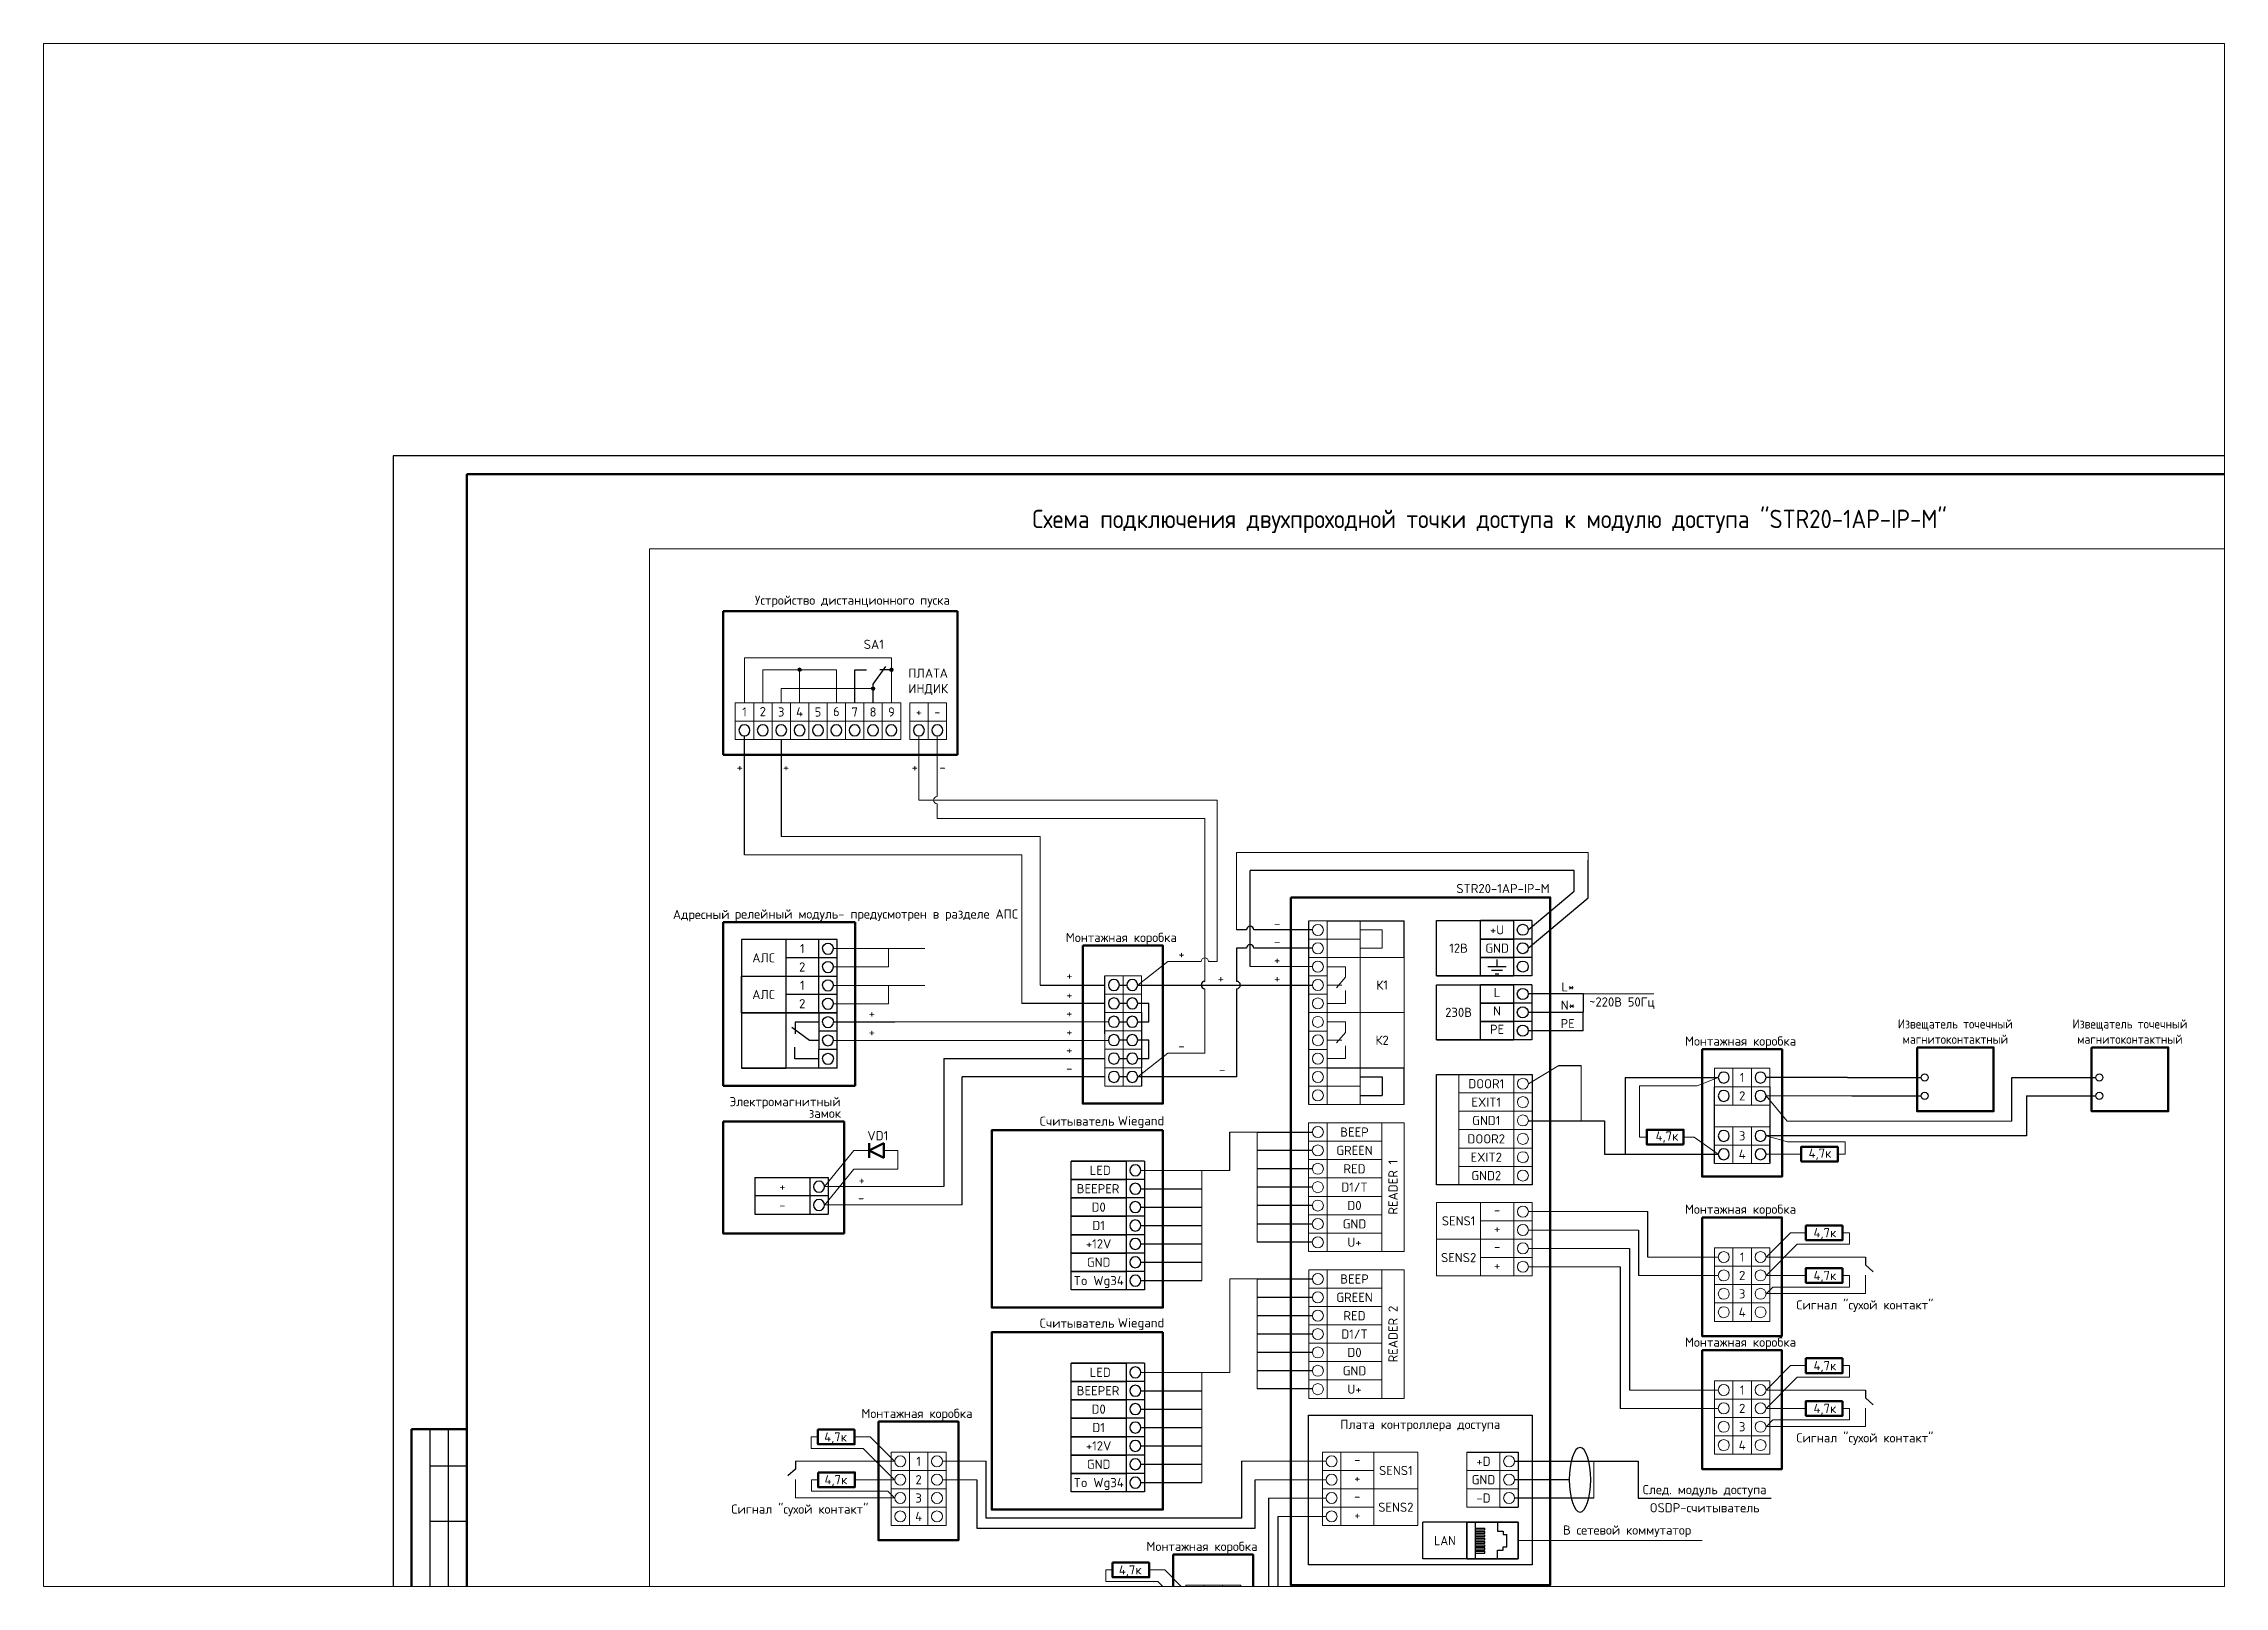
# Paper-space layout 'СС СКУД' of a CAD drawing. Header units: millimetres. Extents: x -663 to 1243, y -5356 to 657.
# Drawn here: x -663 to -72, y -5356 to -4938 of the extents above; entities outside this region: 32.
# The model-space entities are those that its viewports show. They can reach past a viewport. Long polylines and large blocks are cut down to what shows.
import ezdxf
from ezdxf.enums import TextEntityAlignment as Align

# ---------------------------------------------------------------- set-up
doc = ezdxf.new("R2010")
doc.units = ezdxf.units.MM
doc.linetypes.add('HIDDENX2', pattern=[0.75, 0.5, -0.25])
for name, color, linetype, lineweight in [('....ТЕКСТ', 7, 'Continuous', 15), ('A-_ANOTTEXT_T', 7, 'Continuous', 9), ('Схемы подключ', 7, 'Continuous', 15)]:
    doc.layers.add(name, color=color, linetype=linetype, lineweight=lineweight)
doc.layers.add('G-ANOTVPRT_T', color=7, linetype='Continuous')
doc.styles.add('GOST 2.304 type A_2', font='', dxfattribs={"height": 2.5})
doc.styles.add('GOST 2.304 type A_3', font='', dxfattribs={"height": 3.5})
doc.styles.add('GOST Common_4', font='', dxfattribs={"height": 7})
doc.styles.add('ISOCPEUR', font='isocpeur.ttf', dxfattribs={"width": 0.9, "height": 350})
doc.styles.add('XREF1$0$Standard', font='isocpeur.ttf')
doc.styles.get('GOST 2.304 type A_2').set_extended_font_data('GOST 2.304 type A')
doc.styles.get('GOST 2.304 type A_3').set_extended_font_data('GOST 2.304 type A')
doc.styles.get('GOST Common_4').set_extended_font_data('GOST 2.304 type A')

psp = doc.layouts.new('СС СКУД')

# ---------------------------------------------------------------- texts
at = {"layer": 'A-_ANOTTEXT_T', "attachment_point": 1}
for s, insert, char_height, width, style in [('\\fGOST Common|b0|i0|c204|p34|; ', (599.92, 657.41), 7, 2.9662, 'GOST Common_4'), ('\\fGOST Common|b0|i0|c204|p34|; ', (682.41, 657.41), 7, 2.9662, 'GOST Common_4'), ('\\fGOST Common|b0|i0|c204|p34|; ', (738.37, 657.41), 7, 2.9662, 'GOST Common_4'), ('\\fGOST Common|b0|i0|c204|p34|; ', (844.53, 657.41), 7, 2.9662, 'GOST Common_4'), ('\\fGOST Common|b0|i0|c204|p34|; ', (640.87, 645.43), 7, 2.9662, 'GOST Common_4'), ('\\fGOST Common|b0|i0|c204|p34|; ', (708.67, 645.43), 7, 2.9662, 'GOST Common_4'), ('\\fGOST Common|b0|i0|c204|p34|; ', (810.07, 645.43), 7, 2.9662, 'GOST Common_4'), ('\\fGOST Common|b0|i0|c204|p34|; ', (822.44, 645.43), 7, 2.9662, 'GOST Common_4'), ('\\fGOST Common|b0|i0|c204|p34|; ', (652.58, 621.49), 7, 2.9662, 'GOST Common_4'), ('\\fGOST Common|b0|i0|c204|p34|; ', (731.88, 621.49), 7, 2.9662, 'GOST Common_4'), ('\\fGOST Common|b0|i0|c204|p34|; ', (790.56, 621.49), 7, 2.9662, 'GOST Common_4'), ('\\fGOST 2.304 type A|b0|i0|c204|p34|; ', (1157.37, 68.61), 2.5, 1.2827, 'GOST 2.304 type A_2'), ('\\fGOST 2.304 type A|b0|i0|c204|p34|; ', (1161.34, 68.61), 2.5, 1.2827, 'GOST 2.304 type A_2'), ('\\fGOST 2.304 type A|b0|i0|c204|p34|; ', (1183.56, 68.61), 2.5, 1.2827, 'GOST 2.304 type A_2'), ('\\fGOST 2.304 type A|b0|i0|c204|p34|; ', (1186.08, 68.61), 2.5, 1.2827, 'GOST 2.304 type A_2'), ('\\fGOST 2.304 type A|b0|i0|c204|p34|; ', (1199.44, 68.61), 2.5, 1.2827, 'GOST 2.304 type A_2'), ('\\fGOST 2.304 type A|b0|i0|c204|p34|; ', (1214.45, 68.61), 2.5, 1.2827, 'GOST 2.304 type A_2'), ('\\fGOST 2.304 type A|b0|i0|c204|p34|; ', (1224.71, 68.61), 2.5, 1.2827, 'GOST 2.304 type A_2'), ('\\fGOST 2.304 type A|b0|i0|c204|p34|; ', (1145.4, 64.78), 2.5, 1.2827, 'GOST 2.304 type A_2'), ('\\fGOST 2.304 type A|b0|i0|c204|p34|; ', (1149.63, 64.78), 2.5, 1.2827, 'GOST 2.304 type A_2'), ('\\fGOST 2.304 type A|b0|i0|c204|p34|; ', (1158.82, 64.78), 2.5, 1.2827, 'GOST 2.304 type A_2'), ('\\fGOST 2.304 type A|b0|i0|c204|p34|; ', (1142.67, 17.43), 3.5, 1.6835, 'GOST 2.304 type A_3'), ('\\fGOST 2.304 type A|b0|i0|c204|p34|; ', (1143.4, 12.07), 3.5, 1.6835, 'GOST 2.304 type A_3'), ('\\fGOST 2.304 type A|b0|i0|c204|p34|; ', (1167.34, 12.07), 3.5, 1.6835, 'GOST 2.304 type A_3'), ('\\fGOST 2.304 type A|b0|i0|c204|p34|; ', (1170.98, 17.43), 3.5, 1.6835, 'GOST 2.304 type A_3'), ('\\fGOST 2.304 type A|b0|i0|c204|p34|; ', (1182.29, 17.43), 3.5, 1.6835, 'GOST 2.304 type A_3'), ('\\fGOST 2.304 type A|b0|i0|c204|p34|; ', (1201.87, 17.43), 3.5, 1.6835, 'GOST 2.304 type A_3'), ('\\fGOST 2.304 type A|b0|i0|c204|p34|; ', (1225.35, 12.07), 3.5, 1.6835, 'GOST 2.304 type A_3'), ('\\fGOST 2.304 type A|b0|i0|c204|p34|; ', (1232.69, 12.07), 3.5, 1.6835, 'GOST 2.304 type A_3'), ('\\fGOST 2.304 type A|b0|i0|c204|p34|; ', (1243.34, 17.43), 3.5, 1.6835, 'GOST 2.304 type A_3'), ('\\fGOST 2.304 type A|b0|i0|c204|p34|; ', (1160.79, 6.71), 3.5, 1.6835, 'GOST 2.304 type A_3'), ('\\fGOST 2.304 type A|b0|i0|c204|p34|; ', (1211.59, 6.71), 3.5, 1.6835, 'GOST 2.304 type A_3')]:
    psp.add_mtext(s, dxfattribs=dict(at, insert=insert, char_height=char_height, width=width, style=style))

msp = doc.modelspace()

# ---------------------------------------------------------------- texts
at = {"layer": '....ТЕКСТ', "lineweight": 50, "ltscale": 100, "insert": (486540.9, 170023.3), "char_height": 500, "width": 27960.781, "attachment_point": 5, "style": 'ISOCPEUR'}
msp.add_mtext('Схема подключения двухпроходной точки доступа к модулю доступа "STR20-1AP-IP-M"', dxfattribs=at)
at = {"layer": 'Схемы подключ', "color": 7, "transparency": 33554687, "style": 'ISOCPEUR'}
for s, p in [('Устройство дистанционного пуска', (466527.6, 167755.2)), ('Адресный ', (464296, 159198.9)), ('релейный модуль- предусмотрен в разделе АПС', (465979.9, 159211.2)), ('Монтажная коробка', (474997.9, 158573.1)), ('Монтажная коробка', (491864.5, 155752.2)), ('Монтажная коробка', (491862.3, 151174.9)), ('Монтажная коробка', (491862.3, 147555.3)), ('Монтажная коробка', (469430.1, 145614.8)), ('Монтажная коробка', (477194, 141995.2))]:
    msp.add_text(s, height=250, dxfattribs=at).set_placement(p)
at = {"layer": 'Схемы подключ', "color": 0, "lineweight": 25, "transparency": 33554687, "style": 'ISOCPEUR'}
for s, p in [('SA1', (469767.8, 166677.7)), ('ПЛАТА', (471249, 165892.2)), ('ИНДИК', (471249, 165472.2)), ('1', (466246, 164837)), ('2', (466745.7, 164847.4)), ('3', (467245.7, 164836.7)), ('4', (467745.5, 164836.7)), ('5', (468248.1, 164837)), ('6', (468747.8, 164847.4)), ('7', (469247.8, 164836.7)), ('8', (469747.6, 164836.7)), ('9', (470248.1, 164836.7)), ('+', (470996.7, 164836.7)), ('-', (471497.2, 164836.7)), ('АЛС', (466768, 158144)), ('2', (467818.2, 157894)), ('1', (467818.2, 158394)), ('1', (467818.5, 157394)), ('АЛС', (466768.2, 157144)), ('2', (467818.5, 156894))]:
    msp.add_text(s, height=250, dxfattribs=at).set_placement(p, align=Align.MIDDLE_CENTER)
at = {"layer": 'Схемы подключ', "lineweight": 0, "transparency": 33554687, "style": 'ISOCPEUR'}
for s, p in [('+', (466117.7, 163206.4)), ('+', (467376.4, 163206.4)), ('+', (470885.4, 163206.4)), ('-', (471640.6, 163206.4))]:
    msp.add_text(s, height=250, dxfattribs=at).set_placement(p, align=Align.CENTER)
at = {"layer": 'Схемы подключ', "style": 'ISOCPEUR'}
for s, p in [('STR20-1AP-IP-M', (485635.9, 159904.6)), ('VD1', (469593.4, 153176.1)), ('Считыватель', (474289.5, 153572)), ('Wiegand', (476413.1, 153582.6)), ('Считыватель', (474289.5, 148072.4)), ('Wiegand', (476413.1, 148083))]:
    msp.add_text(s, height=250, dxfattribs=at).set_placement(p)
at = {"layer": 'Схемы подключ', "lineweight": 0, "style": 'ISOCPEUR'}
for s, p in [('-', (480754.7, 158956.6)), ('+', (478150.1, 158119.7)), ('-', (480754.7, 158456.6)), ('+', (480754.7, 157960.6)), ('+', (475094.8, 157539.8)), ('+', (479220.7, 157460.6)), ('+', (480754.7, 157460.6)), ('+', (475093.2, 157012.4)), ('+', (469715.4, 156505.6)), ('+', (475093.2, 156511.7)), ('+', (469715.3, 155997)), ('+', (475093.2, 156003.9)), ('+', (475093.2, 155512.4)), ('-', (478150.1, 155619.7)), ('-', (475093.2, 155012.4)), ('-', (479257.6, 154980.4)), ('+', (469439.7, 151968.9)), ('-', (469423.5, 151485.4))]:
    msp.add_text(s, height=250, dxfattribs=at).set_placement(p, align=Align.CENTER)
at = {"layer": 'Схемы подключ', "color": 0, "lineweight": 25, "style": 'ISOCPEUR'}
for s, p in [('+U', (486744.5, 158905.8)), ('12В', (485695.1, 158405.9)), ('GND', (486745.1, 158405.8)), ('N', (486744.5, 156697.4)), ('L', (486744.5, 157197.4)), ('230В', (485695, 156659.6)), ('PE', (486745.1, 156197.4)), ('D0', (475892.9, 151355.9)), ('D1', (475892.7, 150855.9)), ('+12V', (475892.7, 150355.9)), ('GND', (475892.9, 149855.9)), ('D0', (475892.9, 145856.3)), ('+12V', (475892.7, 144856.3)), ('D1', (475892.7, 145356.3)), ('GND', (475892.9, 144356.3))]:
    msp.add_text(s, height=250, dxfattribs=at).set_placement(p, align=Align.MIDDLE_CENTER)
at = {"layer": 'Схемы подключ', "style": 'ISOCPEUR'}
for s, p in [('К1', (483613.6, 157402.3)), ('К2', (483613.8, 155899.3)), ('DOOR1', (486450.4, 154715.2)), ('EXIT1', (486450.4, 154214.9)), ('BEEP', (482861.3, 153399.7)), ('DOOR2', (486450.1, 153214.9)), ('GND1', (486450.4, 153714.9)), ('4,7к', (491372.7, 153291)), ('GREEN', (482861.6, 152899.7)), ('EXIT2', (486450.1, 152714.6)), ('4,7к', (495542.7, 152825.7)), ('RED', (482860.8, 152399.7)), ('GND2', (486450.1, 152214.6)), ('D1/T', (482860.5, 151899.7)), ('D0', (482860.8, 151399.7)), ('GND', (482861, 150899.7)), ('SENS1', (485697.5, 150982.7)), ('-', (486747, 151280.8)), ('U+', (482860.8, 150399.7)), ('+', (486747, 150770.4)), ('4,7к', (495674.3, 150660)), ('SENS2', (485697.5, 149982.7)), ('-', (486747, 150280.8)), ('+', (486747.3, 149770.4)), ('BEEP', (482861.7, 149400.1)), ('4,7к', (495674.3, 149496.2)), ('GREEN', (482861.9, 148900.1)), ('RED', (482861.1, 148400.1)), ('D1/T', (482860.9, 147900.1)), ('D0', (482861.1, 147400.1)), ('GND', (482861.4, 146900.1)), ('4,7к', (495674.3, 147040.4)), ('U+', (482861.1, 146400.1)), ('Плата контроллера доступа', (484655.4, 145441.6)), ('4,7к', (495674.3, 145876.5)), ('4,7к', (468726.6, 145099.9)), ('-', (482937.1, 144484.3)), ('4,7к', (468735.3, 143936.1)), ('+', (482937.1, 143973.9)), ('SENS1', (483987.3, 144186.1)), ('След. модуль доступа', (492399.5, 143665.8)), ('-', (482937.1, 143484.3)), ('SENS2', (483987.3, 143186.1)), ('OSDP-считыватель', (492399.5, 143171.9)), ('+', (482937.1, 142973.9)), ('В сетевой коммутатор', (490286.5, 142564.9)), ('4,7к', (476753.5, 141480.3))]:
    msp.add_text(s, height=250, dxfattribs=at).set_placement(p, align=Align.MIDDLE_CENTER)
at = {"layer": 'Схемы подключ', "color": 0, "lineweight": 0, "style": 'ISOCPEUR'}
for s, p in [('L*', (488673.8, 157353.4)), ('N*', (488672.8, 156853.4)), ('PE', (488668.8, 156353.4))]:
    msp.add_text(s, height=250, dxfattribs=at).set_placement(p, align=Align.MIDDLE_CENTER)
at = {"layer": 'Схемы подключ', "lineweight": 0, "style": 'ISOCPEUR'}
for s, p in [('~220В 50Гц', (489252.8, 156817)), ('Сигнал "сухой контакт"', (494896.8, 148570)), ('Сигнал "сухой контакт"', (494896.8, 144950.3)), ('Сигнал "сухой контакт"', (465887.6, 143009.9))]:
    msp.add_text(s, height=250, dxfattribs=at).set_placement(p)
for s, p in [('2', (493420.9, 154385)), ('1', (493420.9, 154885)), ('3', (493420.9, 153296)), ('4', (493420.9, 152796)), ('1', (493420.9, 149996.2)), ('3', (493420.9, 148996.2)), ('2', (493420.9, 149496.2)), ('4', (493420.9, 148496.2)), ('1', (493420.9, 146376.5)), ('2', (493420.9, 145876.5)), ('4', (493420.9, 144876.5)), ('3', (493420.9, 145376.5)), ('1', (470988.7, 144436.1)), ('2', (470988.7, 143936.1)), ('3', (470988.7, 143436.1)), ('4', (470988.7, 142936.1)), ('1', (479015.6, 140816.5))]:
    msp.add_text(s, height=250, dxfattribs=at).set_placement(p, align=Align.MIDDLE_CENTER)
at = {"layer": 'Схемы подключ', "style": 'ISOCPEUR'}
for s, p in [('Электромагнитный', (468862.7, 154103)), ('замок', (468874.9, 153786.8))]:
    msp.add_text(s, height=250, dxfattribs=at).set_placement(p, align=Align.RIGHT)
at = {"layer": 'Схемы подключ', "color": 0, "lineweight": 25, "style": 'ISOCPEUR'}
for s, p in [('LED', (475647.9, 152233.6)), ('BEEPER', (475294.9, 151733.6)), ('LED', (475647.9, 146734)), ('BEEPER', (475294.9, 146234))]:
    msp.add_text(s, height=250, dxfattribs=at).set_placement(p)
at = {"layer": 'Схемы подключ', "style": 'ISOCPEUR'}
for s, p in [('READER 1', (483910.6, 151899.7)), ('READER 2', (483911, 147900.1))]:
    msp.add_text(s, height=250, rotation=90, dxfattribs=at).set_placement(p, align=Align.MIDDLE_CENTER)
at = {"layer": 'Схемы подключ', "lineweight": 25, "transparency": 33554687, "style": 'ISOCPEUR'}
for s, p in [('+', (467278, 151913.9)), ('-', (467277.7, 151413.9))]:
    msp.add_text(s, height=250, dxfattribs=at).set_placement(p, align=Align.MIDDLE_CENTER)
at = {"layer": 'Схемы подключ', "lineweight": 25, "style": 'ISOCPEUR'}
for p in [(475893.2, 149355.9), (475893.2, 143856.3)]:
    msp.add_text('To Wg34', height=250, dxfattribs=at).set_placement(p, align=Align.MIDDLE_CENTER)
at = {"layer": 'Схемы подключ', "color": 0, "style": 'ISOCPEUR'}
for s, p in [('+D', (486374, 144436.1)), ('GND', (486373.9, 143936.2)), ('-D', (486374.2, 143436.1))]:
    msp.add_text(s, height=250, dxfattribs=at).set_placement(p, align=Align.MIDDLE_CENTER)
at = {"layer": 'Схемы подключ', "color": 0, "lineweight": 25, "style": 'ISOCPEUR', "width": 0.95}
msp.add_text('LAN', height=250, dxfattribs=at).set_placement((485323.3, 142277.4), align=Align.MIDDLE_CENTER)

# ---------------------------------------------------------------- blocks, each defined once
blk = doc.blocks.new('разьем')
for p, q in [((0, -1000), (0, 0)), ((-753, -332), (-854, -332)), ((-854, -668), (-854, -333)), ((-600, -242), (-753, -242)), ((-753, -242), (-753, -332)), ((-600, 0), (-600, -242)), ((-254, -210), (-254, -163)), ((0, -163), (-254, -163)), ((0, -210), (-254, -210)), ((-254, -299), (-254, -253)), ((0, -253), (-254, -253)), ((0, -299), (-254, -299)), ((-254, -389), (-254, -343)), ((0, -343), (-254, -343)), ((0, -389), (-254, -389)), ((-254, -479), (-254, -432)), ((0, -432), (-254, -432)), ((0, -479), (-254, -479)), ((-254, -568), (-254, -522)), ((0, -522), (-254, -522)), ((0, -568), (-254, -568)), ((-753, -668), (-854, -668)), ((-753, -758), (-753, -668)), ((-600, -758), (-753, -758)), ((-600, -1000), (-600, -758)), ((-254, -658), (-254, -612)), ((0, -612), (-254, -612)), ((0, -658), (-254, -658)), ((-254, -748), (-254, -701)), ((0, -701), (-254, -701)), ((0, -748), (-254, -748)), ((-254, -838), (-254, -791)), ((0, -791), (-254, -791)), ((0, -838), (-254, -838))]:
    blk.add_line(p, q)
blk = doc.blocks.new('*U1099')
at = {"lineweight": 50}
for p, q in [((5, 155), (20, 155)), ((5, 155), (5, 90)), ((5, 90), (20, 90)), ((8, 5), (8, 90)), ((14, 5), (14, 90)), ((8, 65), (20, 65)), ((8, 30), (20, 30)), ((8, 5), (20, 5))]:
    blk.add_line(p, q, dxfattribs=at)
for p, q in [((10, 155), (10, 90)), ((15, 155), (15, 90)), ((10, 145), (20, 145)), ((10, 130), (20, 130)), ((10, 110), (20, 110))]:
    blk.add_line(p, q)
blk.add_lwpolyline([(0, 0), (594, 0), (594, 420), (0, 420)], close=True)
blk.add_lwpolyline([(20, 415), (589, 415), (589, 5), (20, 5)], close=True, dxfattribs=at)
at = {"style": 'XREF1$0$Standard'}
for s, p in [('Согласовано', (7.95, 102.07)), ('Взам.инв. N', (11.07, 76.61)), ('Подпись и дата', (11.04, 46.36)), ('Инв.N подл.', (11.17, 17.07))]:
    blk.add_text(s, height=2.5, rotation=90, dxfattribs=at).set_placement(p, align=Align.MIDDLE_CENTER)
blk.add_text('Формат', height=2.5, dxfattribs=at).set_placement((538.02, 2))
blk.add_text('А2', height=2.5, dxfattribs=at).set_placement((555.51, 2), align=Align.RIGHT)
for tag, p in [('СОГЛАСОВАНО_ДАТА2', (14.37, 145.56)), ('СОГЛАСОВАНО_ДАТА3', (19.37, 145.56)), ('СОГЛАСОВАНО_ФАМИЛИЯ2', (14.37, 110.56)), ('СОГЛАСОВАНО_ФАМИЛИЯ3', (19.37, 110.56)), ('СОГЛАСОВАНО_ДОЛЖНОСТЬ2', (14.37, 90.56)), ('СОГЛАСОВАНО_ДОЛЖНОСТЬ3', (19.37, 90.56))]:
    blk.add_attdef(tag, p, '', height=2.5, rotation=90, dxfattribs=at)
for tag, p in [('ВЗАМ_ИНВ_НОМЕР', (19.37, 77.5)), ('ИНВ_N_ПОДЛ', (19.37, 17.5))]:
    blk.add_attdef(tag, text='', height=2.5, rotation=90, dxfattribs=at).set_placement(p, align=Align.CENTER)
blk.add_attdef('ИНВ_ДАТА', text='', height=2.5, rotation=90, dxfattribs=at).set_placement((19.37, 63.83), align=Align.RIGHT)

# ---------------------------------------------------------------- hatches: boundary and pattern name
at = {"layer": 'Схемы подключ', "transparency": 33554687}
h = msp.add_hatch(color=256, dxfattribs=at)
h.dxf.hatch_style = 1
h.paths.add_polyline_path([(467697.4, 165987.6, 0.0129007), (467697.5, 165985), (467797.3, 165985, 0.0129007), (467797.4, 165987.6, 1)])
h.paths.add_polyline_path([(467797.3, 165985), (467747.6, 165985), (467747.6, 165937.6, 0.3982233)])
h.paths.add_polyline_path([(467747.6, 165985), (467697.5, 165985, 0.4001369), (467747.6, 165937.6)])
h = msp.add_hatch(color=256, dxfattribs=at)
h.dxf.hatch_style = 1
h.paths.add_polyline_path([(470200.2, 165987.6, 0.0129007), (470200.3, 165985), (470300.1, 165985, 0.0129007), (470300.2, 165987.6, 1)])
h.paths.add_polyline_path([(470300.1, 165985), (470250.4, 165985), (470250.4, 165937.6, 0.3982233)])
h.paths.add_polyline_path([(470250.4, 165985), (470200.3, 165985, 0.4001369), (470250.4, 165937.6)])
h = msp.add_hatch(color=256, dxfattribs=at)
h.dxf.hatch_style = 1
h.paths.add_polyline_path([(469699.6, 165471.7, 0.0129007), (469699.7, 165469.1), (469799.6, 165469.1, 0.0129007), (469799.6, 165471.7, 1)])
h.paths.add_polyline_path([(469799.6, 165469.1), (469749.8, 165469.1), (469749.8, 165421.7, 0.3982233)])
h.paths.add_polyline_path([(469749.8, 165469.1), (469699.7, 165469.1, 0.4001369), (469749.8, 165421.7)])

# ---------------------------------------------------------------- linework, layer by layer
at = {"layer": '....ТЕКСТ'}
for p, q in [((470996.4, 162434.7), (470996.4, 164187)), ((471497, 162534.7), (471497, 164187)), ((479121.4, 162434.7), (470996.4, 162434.7)), ((471497, 161939.2), (471497, 162334.7)), ((479121.4, 158044.5), (479121.4, 162434.7)), ((478783.3, 161939.2), (471497, 161939.2)), ((478783.3, 157502.3), (478783.3, 161939.2)), ((474297.3, 161443.7), (467246.3, 161443.7)), ((474297.3, 157402.3), (474297.3, 161443.7)), ((489230.4, 161014.7), (479651.9, 161014.7)), ((489230.4, 160804.8), (489230.4, 161014.7)), ((473797.3, 160948.1), (466245.6, 160948.1)), ((473797.3, 156902.3), (473797.3, 160948.1)), ((476957.5, 157402.3), (477778.6, 158044.5)), ((477778.6, 158044.5), (478683.3, 158044.5)), ((478883.3, 158044.5), (479121.4, 158044.5)), ((478783.3, 155544.5), (478783.3, 157302.3)), ((468668.5, 155893.8), (474742.2, 155893.8)), ((474742.2, 155893.8), (476157.7, 155893.8)), ((476957.5, 154902.3), (477778.6, 155544.5)), ((477778.6, 155544.5), (478783.3, 155544.5))]:
    msp.add_line(p, q, dxfattribs=at)
for centre, start, end in [((471497, 162434.7), 90, 270), ((478783.3, 158044.5), 0, 180)]:
    msp.add_arc(centre, 100, start, end, dxfattribs=at)
for p, q in [((466245.6, 160948.1), (466245.7, 164187)), ((480017.6, 157906.3), (480017.6, 160519.2)), ((479917.6, 158902.3), (479651.9, 158902.3)), ((481714, 158902.3), (480117.6, 158902.3)), ((481613.4, 154149.3), (481613.4, 159152.3)), ((482114.2, 159152.3), (484213.6, 159152.3)), ((484213.6, 158152.3), (484213.6, 159152.3)), ((479917.6, 158402.3), (479651.9, 158402.3)), ((479651.9, 158402.3), (479651.9, 157502.3)), ((481713.8, 158402.3), (480117.6, 158402.3)), ((474742.2, 156902.3), (473797.3, 156902.3)), ((474297.3, 157402.3), (474742.2, 157402.3)), ((474742.2, 157402.3), (476057.5, 157402.3)), ((476057.5, 156902.3), (474742.2, 156902.3)), ((476457.5, 157402.3), (476657.5, 157402.3)), ((476657.5, 156902.3), (476457.5, 156902.3)), ((476957.5, 157402.3), (481713.8, 157402.3)), ((477263, 156902.3), (476957.5, 156902.3)), ((477263, 156402.3), (477263, 156902.3)), ((479651.9, 157302.3), (479651.9, 154902.3)), ((476457.5, 156402.3), (476657.5, 156402.3)), ((476957.5, 156402.3), (477263, 156402.3)), ((476657.5, 155902.3), (476457.5, 155902.3)), ((477263, 155902.3), (476957.5, 155902.3)), ((477263, 155402.3), (477263, 155902.3)), ((471674.4, 155402.3), (471674.4, 151913.9)), ((471674.4, 155402.3), (474742.2, 155402.3)), ((474742.2, 155402.3), (476057.5, 155402.3)), ((476457.5, 155402.3), (476657.5, 155402.3)), ((476957.5, 155402.3), (477263, 155402.3)), ((477057.5, 155085.5), (477057.5, 154652.3)), ((482113.9, 155149.3), (484213.4, 155149.3)), ((484213.4, 154149.3), (484213.4, 155149.3)), ((488425.5, 155215.2), (489034.4, 155215.2)), ((474742.2, 154902.3), (472174.4, 154902.3)), ((472174.4, 151414.2), (472174.4, 154902.3)), ((476057.5, 154902.3), (474742.2, 154902.3)), ((476657.5, 154902.3), (476457.5, 154902.3)), ((479651.9, 154902.3), (476957.5, 154902.3)), ((483013.9, 154899.3), (483613.8, 154899.3)), ((483613.8, 154899.3), (483613.8, 154399.3)), ((490233, 154885), (490233, 152810.2)), ((490233, 154885), (492770.9, 154885)), ((494938.9, 154885), (494070.9, 154885)), ((496293.4, 154885), (494938.9, 154885)), ((496293.4, 154885), (498296.2, 154885)), ((500762.5, 153692), (500762.5, 154885)), ((500762.5, 154885), (501694.1, 154885)), ((501684.2, 154885), (503052, 154885)), ((483013.9, 154399.3), (483613.8, 154399.3)), ((496406.2, 154385), (498296.2, 154385)), ((501162, 154385), (503052, 154385)), ((501162, 154385), (501162, 153296)), ((479462.9, 152355.9), (479462.9, 153399.7)), ((492670.9, 152546), (492670.9, 153351.9)), ((501162, 153296), (494070.9, 153296)), ((494170.9, 152979.2), (494170.9, 152546)), ((490848.9, 149996.2), (490848.9, 151232.7)), ((490598.9, 150732.7), (490598.9, 149496.2)), ((490098.9, 149732.7), (490098.9, 145876.5)), ((490348.9, 150232.7), (490348.9, 146376.5)), ((496778.4, 149996.2), (496778.4, 149782.6)), ((496778.4, 149782.6), (496986.1, 149597.2)), ((496778.4, 146376.5), (496778.4, 146163)), ((496778.4, 146163), (496986.1, 145977.5)), ((467631.2, 144436.1), (467631.2, 144222.5)), ((485923.6, 144686.1), (487323.4, 144686.1)), ((467631.2, 144222.5), (467423.5, 144037.1)), ((488713.2, 143936), (487222.8, 143936)), ((480523.1, 143436.1), (480523.1, 140816.5)), ((486823.4, 143186), (487323.4, 143186)), ((480773.1, 142936.1), (480773.1, 140316.5)), ((475658.1, 140816.5), (475658.1, 140602.9))]:
    msp.add_line(p, q)
at = {"ltscale": 100}
for p, q in [((488842.9, 160519.2), (480017.6, 160519.2)), ((488842.9, 159956), (488842.9, 160519.2)), ((489230.4, 159778.1), (489230.4, 160804.8)), ((487595, 158906.1), (488842.9, 159956)), ((487595, 158402.2), (489230.4, 159778.1)), ((472824.8, 142885.5), (472824.8, 144436.1)), ((479779.6, 144436.1), (479779.6, 142885.5)), ((487323.4, 144686.1), (487323.4, 143186)), ((490584, 144436.1), (490584, 143436.1)), ((472573, 143936.1), (472573, 142612.7)), ((480160.3, 142612.7), (480160.3, 143936.1)), ((489384.6, 143436.1), (487223.2, 143436.1)), ((490584, 143436.1), (494214.9, 143436.1)), ((472573, 142612.7), (480160.3, 142612.7)), ((479779.6, 142885.5), (472824.8, 142885.5))]:
    msp.add_line(p, q, dxfattribs=at)
at = {"linetype": 'HIDDENX2'}
for p, q in [((476057.5, 156071.3), (476057.5, 157652.3)), ((477057.5, 156652.3), (477057.5, 155152.3)), ((492670.9, 152965), (492670.9, 154635)), ((494170.9, 154635), (494170.9, 152965)), ((494170.9, 152586.1), (494170.9, 153186.1))]:
    msp.add_line(p, q, dxfattribs=at)
at = {"transparency": 33554687}
msp.add_lwpolyline([(467246.3, 164085.9), (467246.3, 161443.7)], dxfattribs=at)
for points in [[(485095.1, 154965.2), (487697.9, 154965.2), (487697.9, 151965.2), (485095.1, 151965.2)], [(487323.4, 141777.4), (485923.4, 141777.4), (485923.4, 142777.4), (487323.4, 142777.4)], [(485923.4, 141777.4), (487323.4, 141777.4), (487323.4, 142777.4), (485923.4, 142777.4)]]:
    msp.add_lwpolyline(points, close=True)
at = {"ltscale": 100}
msp.add_lwpolyline([(487597.8, 153708.4), (489672, 153708.4), (489672, 152796), (492770.9, 152796)], dxfattribs=at)
msp.add_lwpolyline([(481613, 145691.1), (487697.9, 145691.1), (487697.9, 141619.9), (481613, 141619.9)], close=True, dxfattribs=at)
for centre, start, end in [((480017.6, 158902.3), 0, 180), ((480017.6, 158402.3), 0, 180), ((478783.3, 157402.3), 90, 270), ((479651.9, 157402.3), 270, 90)]:
    msp.add_arc(centre, 100, start, end)
at = {"layer": 'Схемы подключ', "transparency": 33554687}
for p, q in [((470500.4, 164586.4), (465995.7, 164586.4)), ((466496.3, 165087), (466496.3, 164085.9)), ((466996.8, 165087), (466996.8, 164085.9)), ((467497.3, 165087), (467497.3, 164085.9)), ((467997.8, 165087), (467997.8, 164085.9)), ((468498.3, 165087), (468498.3, 164085.9)), ((468998.9, 165087), (468998.9, 164085.9)), ((469499.4, 165087), (469499.4, 164085.9)), ((469999.9, 165087), (469999.9, 164085.9)), ((470500.4, 165087), (470500.4, 164085.9)), ((471749.6, 164586.4), (470748.5, 164586.4)), ((471249, 165087), (471249, 164085.9)), ((471749.6, 165087), (471749.6, 164085.9)), ((471155.6, 158394), (468668.4, 158394)), ((470168.4, 157894), (470168.4, 158394)), ((468668.4, 157894), (470168.4, 157894)), ((471155.6, 157394), (468668.6, 157394)), ((468668.6, 156894), (470168.6, 156894)), ((470168.6, 156894), (470168.6, 157394))]:
    msp.add_line(p, q, dxfattribs=at)
at = {"layer": 'Схемы подключ'}
for p, q in [((479651.9, 158902.3), (479651.9, 161014.7)), ((481613.6, 158652.3), (483013.9, 158652.3)), ((483013.9, 158902.3), (483613.8, 158902.3)), ((483613.8, 158902.3), (483613.8, 158402.3)), ((483013.9, 158402.3), (483613.8, 158402.3)), ((481713.5, 157906.3), (480017.6, 157906.3)), ((489095.5, 157159.6), (491013.3, 157159.6)), ((470337.9, 156402.5), (474742.2, 156401.8)), ((474742.2, 156401.7), (476157.5, 156401.5)), ((489034.4, 153715.2), (489034.4, 155215.2)), ((481613.1, 154649.3), (483013.9, 154649.3)), ((480213.1, 153399.7), (479462.9, 153399.7)), ((468426.2, 151913.9), (469227.5, 152894.1)), ((469227.5, 152894.1), (469639.9, 152894.1)), ((470039.9, 152894.1), (470425.3, 152894.1)), ((470425.3, 152894.1), (470425.3, 152394.1)), ((496230.2, 152796), (496046.6, 152796)), ((468426.2, 151413.9), (469227.5, 152394.1)), ((470425.3, 152394.1), (469227.5, 152394.1)), ((477040.3, 152355.9), (479462.9, 152355.9)), ((478702.1, 149355.9), (478701.8, 152355.9)), ((487697.9, 151482.7), (487697.9, 149482.7)), ((487597.7, 151232.7), (490848.9, 151232.7)), ((487597.4, 150732.7), (490598.9, 150732.7)), ((494070.9, 149996.2), (494734.7, 150660)), ((494070.9, 149496.2), (494919.2, 150344.5)), ((494734.7, 150660), (495156.8, 150660)), ((496340.5, 150344.5), (494919.2, 150344.5)), ((496156.8, 150660), (496340.5, 150660)), ((496340.5, 150660), (496340.5, 150344.5)), ((487597.4, 150232.7), (490348.9, 150232.7)), ((487597.4, 149732.7), (490098.9, 149732.7)), ((492770.9, 149996.2), (490848.9, 149996.2)), ((494070.9, 149996.2), (496778.4, 149996.2)), ((480213.1, 149400.1), (479462.9, 149400.1)), ((479462.9, 146856.3), (479462.9, 149400.1)), ((492770.9, 149496.2), (490598.9, 149496.2)), ((495156.8, 149496.2), (494070.9, 149496.2)), ((494070.9, 148996.2), (494255.4, 149180.7)), ((496340.5, 149180.7), (494255.4, 149180.7)), ((496156.8, 149496.2), (496340.5, 149496.2)), ((496340.5, 149496.2), (496340.5, 149180.7)), ((496778.4, 149006), (496778.4, 149501.1)), ((494071.2, 149006), (496778.4, 149006)), ((477040.3, 146856.3), (479462.9, 146856.3)), ((478702.1, 143856.3), (478701.8, 146856.3)), ((494070.9, 146376.5), (494734.7, 147040.4)), ((494070.9, 145876.5), (494919.2, 146724.9)), ((494734.7, 147040.4), (495156.8, 147040.4)), ((496340.5, 146724.9), (494919.2, 146724.9)), ((496156.8, 147040.4), (496340.5, 147040.4)), ((496340.5, 147040.4), (496340.5, 146724.9)), ((492770.9, 146376.5), (490348.9, 146376.5)), ((494070.9, 146376.5), (496778.4, 146376.5)), ((492770.9, 145876.5), (490098.9, 145876.5)), ((495156.8, 145876.5), (494070.9, 145876.5)), ((494070.9, 145376.5), (494255.4, 145561.1)), ((496340.5, 145561.1), (494255.4, 145561.1)), ((496156.8, 145876.5), (496340.5, 145876.5)), ((496340.5, 145876.5), (496340.5, 145561.1)), ((496778.4, 145386.3), (496778.4, 145881.4)), ((468244.1, 145099.9), (468060.4, 145099.9)), ((468060.4, 145099.9), (468060.4, 144784.5)), ((469666.2, 145099.9), (469244.1, 145099.9)), ((470330, 144436.1), (469666.2, 145099.9)), ((494071.2, 145386.3), (496778.4, 145386.3)), ((470338.7, 144436.1), (467631.2, 144436.1)), ((468060.4, 144784.5), (469481.7, 144784.5)), ((470330, 143936.1), (469481.7, 144784.5)), ((472824.8, 144436.1), (471638.7, 144436.1)), ((482087.6, 144436.1), (479779.6, 144436.1)), ((482487.7, 144686.1), (482487.7, 143686.1)), ((489384.6, 143436.1), (489384.6, 144436)), ((467631.2, 143445.9), (467631.2, 143941)), ((468252.8, 143936.1), (468069.1, 143936.1)), ((468069.1, 143936.1), (468069.1, 143620.6)), ((469252.8, 143936.1), (470338.7, 143936.1)), ((472573, 143936.1), (471638.7, 143936.1)), ((482087.6, 143936.1), (480160.3, 143936.1)), ((470338.4, 143445.9), (467631.2, 143445.9)), ((468069.1, 143620.6), (470154.2, 143620.6)), ((470338.7, 143436.1), (470154.2, 143620.6)), ((482087.6, 143436.1), (480523.1, 143436.1)), ((482487.7, 143686.1), (482487.7, 142686.1)), ((482087.6, 142936.1), (480773.1, 142936.1)), ((487323.4, 142277.4), (492334.7, 142277.4)), ((476271, 141480.3), (476087.3, 141480.3)), ((476087.3, 141480.3), (476087.3, 141164.8)), ((477693.1, 141480.3), (477271, 141480.3)), ((478356.9, 140816.5), (477693.1, 141480.3)), ((478365.6, 140816.5), (475658.1, 140816.5)), ((476087.3, 141164.8), (477508.6, 141164.8)), ((478356.9, 140316.5), (477508.6, 141164.8)), ((480523.1, 140816.5), (479665.6, 140816.5))]:
    msp.add_line(p, q, dxfattribs=at)
at = {"layer": 'Схемы подключ', "color": 0, "lineweight": 25, "transparency": 33554687}
for p, q in [((468768.5, 158644), (466168.2, 158644)), ((468768.5, 158144), (467368, 158144)), ((468768.8, 157144), (467368.2, 157144)), ((468768.9, 156643.8), (466168.7, 156643.8)), ((468669.3, 156402.5), (470337.9, 156402.5)), ((468768.9, 156143.8), (468268.4, 156143.8)), ((468768.9, 155140.8), (466168.7, 155140.8)), ((468769.2, 155143.8), (467368.7, 155143.8))]:
    msp.add_line(p, q, dxfattribs=at)
at = {"layer": 'Схемы подключ', "color": 0, "lineweight": 25}
for p, q in [((489096, 157159.6), (487595.5, 157159.6)), ((489094.1, 156159.6), (489096, 157159.6)), ((487595.5, 156659.6), (489095.5, 156659.6)), ((489094.1, 156159.6), (487595.2, 156159.6)), ((477040.3, 151855.9), (478701.9, 151855.9)), ((477040.3, 151355.9), (478701.9, 151355.9)), ((477040.3, 150855.9), (478701.9, 150855.9)), ((477040.3, 150355.9), (478702, 150355.9)), ((477040.3, 149855.9), (478702, 149855.9)), ((477040.6, 149355.9), (478702.1, 149355.9)), ((477040.3, 146356.3), (478701.9, 146356.3)), ((477040.3, 145856.3), (478701.9, 145856.3)), ((477040.3, 145356.3), (478701.9, 145356.3)), ((477040.3, 144856.3), (478702, 144856.3)), ((477040.3, 144356.3), (478702, 144356.3)), ((487223, 144436.1), (490584, 144436.1)), ((477040.6, 143856.3), (478702.1, 143856.3)), ((485923.4, 141777.4), (484722.9, 141777.4))]:
    msp.add_line(p, q, dxfattribs=at)
at = {"layer": 'Схемы подключ', "color": 7}
for p, q in [((480213.2, 150405.8), (480213.1, 153399.7)), ((480213.2, 146406.2), (480213.1, 149400.1))]:
    msp.add_line(p, q, dxfattribs=at)
at = {"layer": 'Схемы подключ', "color": 7, "lineweight": 25}
for p, q in [((480213.1, 153399.7), (481713.1, 153399.7)), ((481713.1, 152899.7), (480213.1, 152899.7)), ((481713.1, 152399.7), (480213.1, 152399.7)), ((481713.1, 151899.7), (480213.1, 151899.7)), ((481712.9, 150896.9), (480212.9, 150896.9)), ((481713.2, 151397), (480213.2, 151397)), ((481713.2, 150405.8), (480213.2, 150405.8)), ((480213.1, 149400.1), (481713.1, 149400.1)), ((481713.1, 148900.1), (480213.1, 148900.1)), ((481713.1, 148400.1), (480213.1, 148400.1)), ((481713.1, 147900.1), (480213.1, 147900.1)), ((481713.2, 147397.3), (480213.2, 147397.3)), ((481712.9, 146897.2), (480212.9, 146897.2)), ((481713.2, 146406.2), (480213.2, 146406.2))]:
    msp.add_line(p, q, dxfattribs=at)
at = {"layer": 'Схемы подключ', "lineweight": 50}
for p, q in [((469639.9, 152894.1), (470039.9, 153094.1)), ((469639.9, 153094.1), (469639.9, 152694.1)), ((470039.9, 152694.1), (469639.9, 152894.1)), ((470039.9, 153094.1), (470039.9, 152694.1)), ((470039.9, 153094.1), (470039.9, 152694.1))]:
    msp.add_line(p, q, dxfattribs=at)
at = {"layer": 'Схемы подключ', "lineweight": 25, "transparency": 33554687}
msp.add_line((468526.3, 151663.9), (466531, 151663.9), dxfattribs=at)
at = {"layer": 'Схемы подключ', "color": 0, "transparency": 33554687}
for p, q in [((468426.2, 151913.9), (471674.4, 151913.9)), ((472174.4, 151414.2), (468426.4, 151414.2))]:
    msp.add_line(p, q, dxfattribs=at)
at = {"layer": 'Схемы подключ', "lineweight": 50, "transparency": 33554687}
for points in [[(472051.8, 167584.4), (465662.2, 167584.4)], [(465662.2, 167584.4), (465662.2, 163666.2)], [(472051.8, 163666.2), (472051.8, 167584.4)], [(465662.2, 163666.2), (472051.8, 163666.2)], [(469263.5, 159114), (465662.2, 159114)], [(465662.2, 159114), (465662.2, 154661)], [(469263.5, 159114), (469263.2, 154661)], [(465662.2, 154661), (469263.2, 154661)]]:
    msp.add_lwpolyline(points, dxfattribs=at)
at = {"layer": 'Схемы подключ', "transparency": 33554687}
for points in [[(466246, 165087), (466246, 166306.7), (470250.4, 166306.7), (470250.4, 165087)], [(466746.5, 165087), (466746.5, 165985), (468748.6, 165985), (468748.6, 165087)], [(467747.6, 165087), (467747.6, 165985)], [(467247, 165087), (467247, 165471.7), (469749.6, 165471.7)], [(465995.7, 165087), (470500.4, 165087)], [(470500.4, 164085.9), (465995.7, 164085.9), (465995.7, 165087)], [(470748.5, 165087), (471749.6, 165087)], [(471749.6, 164085.9), (470748.5, 164085.9), (470748.5, 165087)]]:
    msp.add_lwpolyline(points, dxfattribs=at)
at = {"layer": 'Схемы подключ', "color": 0, "lineweight": 25, "transparency": 33554687}
for points in [[(469249.1, 165986.3), (469567.4, 165986.5)], [(469249.1, 165087), (469249.1, 165986.3)], [(469749.6, 165592.8), (470099.6, 166073.4)], [(470250.4, 165986.3), (469931.9, 165986.5)], [(469749.6, 165087), (469749.6, 165592.8)], [(466168.2, 158644), (466168.2, 157644)], [(467368.2, 158644), (467368.2, 155143.8)], [(468268.2, 157644), (468268.2, 158644)], [(468768.5, 157644), (468768.5, 158644)], [(468268, 157644), (468268, 158144)], [(468768.2, 157644), (468768.2, 158144)], [(466168.2, 157644), (468768.8, 157644)], [(466168.5, 156644), (466168.2, 157644)], [(466168.5, 157644), (466168.5, 156644)], [(468268.5, 157144), (468268.5, 157644)], [(468768.8, 157144), (468768.8, 157644)], [(468268.2, 156644), (468268.2, 157144)], [(468768.5, 156644), (468768.5, 157144)], [(466168.5, 156644), (468768.5, 156644)], [(466168.7, 156643.8), (466168.7, 155143.8)], [(468015.9, 155893.8), (467535.2, 156243.8)], [(467622.2, 156394), (467622.1, 156075.6)], [(467920.2, 156393.8), (467622.2, 156394)], [(468268.7, 156393.8), (467920.2, 156393.8)], [(468268.4, 156643.8), (468268.4, 156143.8)], [(468768.9, 155643.8), (468768.9, 156643.8)], [(467621.8, 155393.8), (467621.7, 155712.3)], [(468268.8, 155893.8), (468015.9, 155893.8)], [(468268.7, 156143.8), (468268.9, 155643.8)], [(468769.2, 155643.8), (468268.9, 155643.8)], [(468268.9, 155143.8), (468268.9, 155643.8)], [(468768.7, 155643.8), (468768.7, 156143.8)], [(468769.2, 155143.8), (468769.2, 155643.8)], [(466168.7, 155143.8), (467368.4, 155143.8)], [(467919.8, 155394), (467621.8, 155393.8)], [(468268.2, 155394), (467919.8, 155394)]]:
    msp.add_lwpolyline(points, dxfattribs=at)
for points in [[(466395.7, 164337, 1), (466095.7, 164337)], [(466095.7, 164337, 1), (466395.7, 164337)], [(466895.5, 164337, 1), (466595.5, 164337)], [(466595.5, 164337, 1), (466895.5, 164337)], [(467395.5, 164337, 1), (467095.5, 164337)], [(467095.5, 164337, 1), (467395.5, 164337)], [(467895.2, 164337, 1), (467595.2, 164337)], [(467595.2, 164337, 1), (467895.2, 164337)], [(468397.8, 164337, 1), (468097.8, 164337)], [(468097.8, 164337, 1), (468397.8, 164337)], [(468897.6, 164337, 1), (468597.6, 164337)], [(468597.6, 164337, 1), (468897.6, 164337)], [(469397.6, 164337, 1), (469097.6, 164337)], [(469097.6, 164337, 1), (469397.6, 164337)], [(469897.3, 164337, 1), (469597.3, 164337)], [(469597.3, 164337, 1), (469897.3, 164337)], [(470397.8, 164337, 1), (470097.8, 164337)], [(470097.8, 164337, 1), (470397.8, 164337)], [(471146.4, 164337, 1), (470846.4, 164337)], [(470846.4, 164337, 1), (471146.4, 164337)], [(471647, 164337, 1), (471347, 164337)], [(471347, 164337, 1), (471647, 164337)], [(468368.1, 157894, -1), (468668.1, 157894)], [(468368.4, 158394, -1), (468668.4, 158394)], [(468368.4, 158394, 1), (468668.4, 158394)], [(468368.4, 157894, 1), (468668.4, 157894)], [(468368.6, 157394, -1), (468668.6, 157394)], [(468368.4, 156894, -1), (468668.4, 156894)], [(468368.6, 157394, 1), (468668.6, 157394)], [(468368.6, 156894, 1), (468668.6, 156894)], [(468368.8, 156393.8, -1), (468668.8, 156393.8)], [(468368.8, 156393.8, 1), (468668.8, 156393.8)], [(468368.4, 155900.7, 1), (468668.4, 155900.7)], [(468368.5, 155893.8, -1), (468668.5, 155893.8)], [(468369, 155393.8, -1), (468669, 155393.8)], [(468369, 155393.8, 1), (468669, 155393.8)], [(468126.2, 151913.9, 1), (468426.2, 151913.9)], [(468126.2, 151413.9, 1), (468426.2, 151413.9)]]:
    msp.add_lwpolyline(points, format="xyb", dxfattribs=at)
at = {"layer": 'Схемы подключ', "lineweight": 50}
for points in [[(481125, 159789.5), (488191.6, 159789.5), (488191.6, 141068.3), (481125, 141068.3)], [(475461.8, 158475.9), (477642.4, 158475.9), (477642.4, 154173.6), (475461.8, 154173.6)], [(492328.4, 155655), (494509, 155655), (494509, 152189.3), (492328.4, 152189.3)], [(498183.4, 155703.4), (500268.8, 155703.4), (500268.8, 153965.7), (498183.4, 153965.7)], [(502939.2, 155703.4), (505024.6, 155703.4), (505024.6, 153965.7), (502939.2, 153965.7)], [(477642.4, 153451.4), (472982.4, 153451.4), (472982.4, 148620.4), (477642.4, 148620.4)], [(492328.4, 151077.7), (494504.7, 151077.7), (494504.7, 147846.2), (492328.4, 147846.2)], [(477642.4, 147951.8), (472982.4, 147951.8), (472982.4, 143120.8), (477642.4, 143120.8)], [(492328.4, 147458), (494504.7, 147458), (494504.7, 144226.5), (492328.4, 144226.5)], [(469896.2, 145517.6), (472072.5, 145517.6), (472072.5, 142286.1), (469896.2, 142286.1)], [(477923.1, 141898), (480099.4, 141898), (480099.4, 138666.5), (477923.1, 138666.5)]]:
    msp.add_lwpolyline(points, close=True, dxfattribs=at)
at = {"layer": 'Схемы подключ'}
for points in [[(481613.4, 159152.3), (482114.2, 159152.3)], [(481613.4, 159152.3), (482113.9, 159152.3)], [(481613.4, 158652.3), (482113.9, 158652.3)], [(482113.9, 158652.3), (482113.9, 158152.3)], [(482114.2, 159152.3), (482114.2, 158652.3)], [(483013.9, 159152.3), (483013.9, 154149.3)], [(481613.4, 158152.3), (482113.6, 158152.3)], [(481613.4, 158152.3), (482113.9, 158152.3)], [(481613.4, 158152.3), (482114.2, 158152.3)], [(481613.4, 158152.3), (482113.9, 158152.3)], [(482113.6, 158152.3), (483013.6, 158152.3)], [(482113.9, 158152.3), (482113.9, 155149.3)], [(483013.9, 158152.3), (482113.9, 158152.3)], [(483013.6, 158152.3), (484213.6, 158152.3)], [(484213.6, 158152.3), (483013.9, 158152.3)], [(484213.6, 158152.3), (484213.6, 156652.3)], [(481613.4, 157652.3), (482113.6, 157652.3)], [(481613.6, 157652.3), (482113.9, 157652.3)], [(482113.6, 157902.3), (482614.1, 157902.3)], [(482367.4, 157330.7), (482614.1, 157615.7)], [(482614.1, 157902.3), (482614.1, 157615.7)], [(481613.1, 157152.3), (482113.4, 157152.3)], [(482113.5, 157402.3), (482518.4, 157402.3)], [(482114.1, 156902.3), (482614.1, 156902.3)], [(482614.1, 156902.3), (482614.1, 157252.3)], [(481613.1, 156652.3), (482113.4, 156652.3)], [(481613.4, 156652.3), (482113.6, 156652.3)], [(483013.4, 156652.3), (482113.4, 156652.3)], [(482113.6, 156652.3), (483013.6, 156652.3)], [(482114.2, 156399.7), (482614.7, 156399.7)], [(482614.7, 156399.7), (482614.7, 156113)], [(484213.6, 156652.3), (483013.9, 156652.3)], [(484213.6, 156652.3), (484213.6, 155149.3)], [(481613.1, 155649.3), (482113.4, 155649.3)], [(481613.4, 156149.3), (482113.6, 156149.3)], [(481613.6, 156149.3), (482113.9, 156149.3)], [(482114, 155899.7), (482519, 155899.7)], [(482368, 155828), (482614.7, 156113)], [(482614.7, 155399.7), (482614.7, 155749.7)], [(481613.1, 155149.3), (482113.4, 155149.3)], [(481613.1, 155149.3), (482113.9, 155149.3)], [(481613.1, 155149.3), (482113.6, 155149.3)], [(481613.4, 155149.3), (482113.6, 155149.3)], [(483013.4, 155149.3), (482113.4, 155149.3)], [(482113.6, 155149.3), (483013.6, 155149.3)], [(482113.9, 155149.3), (482113.9, 154649.3)], [(482114.7, 155399.7), (482614.7, 155399.7)], [(484213.6, 155149.3), (483013.9, 155149.3)], [(487598, 154715.2), (488425.5, 155215.2)], [(481613.1, 154649.3), (482113.6, 154649.3)], [(481613.1, 154649.3), (482113.9, 154649.3)], [(482113.6, 154649.3), (482113.6, 154149.3)], [(487197.9, 154965.2), (485702.9, 154965.2)], [(485702.9, 154965.2), (485702.9, 154465.2)], [(485702.9, 154465.2), (485702.9, 153965.2)], [(487197.9, 154465.2), (485702.9, 154465.2)], [(487197.9, 154465.2), (487197.9, 154965.2)], [(487197.9, 153965.2), (487197.9, 154465.2)], [(487698.1, 154465.2), (487197.9, 154465.2)], [(490824, 153264.4), (490620.1, 153264.4), (490620.1, 154660.9), (491265.4, 154660.9)], [(491265.4, 154660.9), (492194.7, 154660.9), (492770.9, 154885)], [(481613.4, 154149.3), (482113.4, 154149.3)], [(481613.4, 154149.3), (482113.6, 154149.3)], [(481613.4, 154149.3), (482113.9, 154149.3)], [(481613.4, 154149.3), (482113.6, 154149.3)], [(482113.4, 154149.3), (483013.4, 154149.3)], [(483013.6, 154149.3), (482113.6, 154149.3)], [(483013.4, 154149.3), (484213.4, 154149.3)], [(484213.4, 154149.3), (483013.6, 154149.3)], [(485702.9, 153965.2), (485702.9, 153465.2)], [(487197.9, 153965.2), (485702.9, 153965.2)], [(487197.9, 153465.2), (487197.9, 153965.2)], [(487698.1, 153965.2), (487197.9, 153965.2)], [(494070.9, 154385), (496406.2, 154385)], [(500762.5, 153692), (494647, 153692), (494070.9, 154385)], [(481613, 153649.7), (481613, 150149.7)], [(481613, 153649.7), (482113.3, 153649.7)], [(481613, 153649.7), (482113, 153649.7)], [(482113, 153649.7), (483608, 153649.7)], [(483608.3, 153649.7), (482113.3, 153649.7)], [(482113.3, 153649.7), (482113.3, 153149.7)], [(483608, 153649.7), (484213, 153649.7)], [(484213, 153649.7), (483608.3, 153649.7)], [(483608.3, 150149.7), (483608.3, 153649.7)], [(484213, 152649.7), (484213, 153649.7)], [(485702.6, 153465.2), (485702.6, 152965.2)], [(487197.6, 153465.2), (485702.6, 153465.2)], [(485702.9, 153465.2), (487197.9, 153465.2)], [(487197.6, 152965.2), (487197.6, 153465.2)], [(487697.9, 153465.2), (487197.6, 153465.2)], [(487698.1, 153465.2), (487197.9, 153465.2)], [(492111.7, 153261.4), (491824, 153261.4)], [(492111.7, 153261.4), (492770.9, 152796)], [(495584.9, 153136.7), (494655.6, 153136.7), (494070.9, 153296)], [(481613, 153149.7), (482113, 153149.7)], [(481613, 153149.7), (482113.3, 153149.7)], [(483608, 153149.7), (482113, 153149.7)], [(482113, 153149.7), (482113, 152649.7)], [(482113.3, 153149.7), (483608.3, 153149.7)], [(485702.6, 152965.2), (487197.6, 152965.2)], [(485702.9, 152965.2), (485702.9, 152465.2)], [(487197.9, 152965.2), (485702.9, 152965.2)], [(487697.9, 152965.2), (487197.6, 152965.2)], [(487197.9, 152465.2), (487197.9, 152965.2)], [(487698.1, 152965.2), (487197.9, 152965.2)], [(494070.9, 152796), (495026.4, 152796)], [(496026.4, 152796), (496230.2, 152796), (496230.2, 153136.7), (495584.9, 153136.7)], [(481613, 152649.7), (482113.3, 152649.7)], [(481613, 152649.7), (482113, 152649.7)], [(481613, 152149.7), (482113, 152149.7)], [(481613, 152149.7), (482113.3, 152149.7)], [(482113, 152649.7), (483608, 152649.7)], [(482113, 152149.7), (482113, 151649.7)], [(483608, 152149.7), (482113, 152149.7)], [(483608.3, 152649.7), (482113.3, 152649.7)], [(482113.3, 152649.7), (482113.3, 152149.7)], [(482113.3, 152149.7), (483608.3, 152149.7)], [(484213, 151649.7), (484213, 152649.7)], [(485702.6, 152465.2), (485702.6, 151965.2)], [(487197.6, 152465.2), (485702.6, 152465.2)], [(485702.9, 152465.2), (487197.9, 152465.2)], [(487197.6, 151965.2), (487197.6, 152465.2)], [(487697.9, 152465.2), (487197.6, 152465.2)], [(487698.1, 152465.2), (487197.9, 152465.2)], [(481613, 151649.7), (482113.3, 151649.7)], [(481613, 151649.7), (482113, 151649.7)], [(482113, 151649.7), (483608, 151649.7)], [(483608.3, 151649.7), (482113.3, 151649.7)], [(482113.3, 151649.7), (482113.3, 151149.7)], [(484213, 150149.7), (484213, 151649.7)], [(486297.6, 151482.7), (485097.6, 151482.7)], [(485097.6, 151482.7), (486297.3, 151482.7)], [(485097.6, 151482.7), (485097.6, 150482.7)], [(485702.6, 151965.2), (487197.6, 151965.2)], [(487197.9, 151965.2), (485702.9, 151965.2)], [(486297.6, 151482.7), (486297.6, 149482.7)], [(487197.6, 151482.7), (486297.6, 151482.7)], [(487697.9, 151965.2), (487197.6, 151965.2)], [(487197.6, 149482.7), (487197.6, 151482.7)], [(487697.9, 151482.7), (487197.6, 151482.7)], [(487698.1, 151965.2), (487197.9, 151965.2)], [(481613, 151149.7), (482113.3, 151149.7)], [(481613, 151149.7), (482113, 151149.7)], [(482113, 151149.7), (482113, 150649.7)], [(483608, 151149.7), (482113, 151149.7)], [(482113.3, 151149.7), (483608.3, 151149.7)], [(487197.3, 150982.7), (486297.3, 150982.7)], [(486297.6, 150982.7), (487197.6, 150982.7)], [(487697.6, 150982.7), (487197.3, 150982.7)], [(487697.9, 150982.7), (487197.6, 150982.7)], [(481613, 150649.7), (482113, 150649.7)], [(482113, 150649.7), (483608, 150649.7)], [(482113, 150649.7), (482113, 150149.7)], [(485097.6, 150482.7), (486297.3, 150482.7)], [(485097.6, 150482.7), (485097.6, 149482.7)], [(486297.6, 150482.7), (485097.6, 150482.7)], [(486297.3, 150482.7), (487197.3, 150482.7)], [(487197.6, 150482.7), (486297.6, 150482.7)], [(487697.6, 150482.7), (487197.3, 150482.7)], [(487697.9, 150482.7), (487197.6, 150482.7)], [(481613, 150149.7), (482113, 150149.7)], [(482113, 150149.7), (484213, 150149.7)], [(487197.3, 149982.7), (486297.3, 149982.7)], [(486297.6, 149982.7), (487197.6, 149982.7)], [(487697.6, 149982.7), (487197.3, 149982.7)], [(487697.9, 149982.7), (487197.6, 149982.7)], [(481613.4, 149650.1), (481613.4, 146150.1)], [(481613.4, 149650.1), (482113.6, 149650.1)], [(481613.4, 149650.1), (482113.4, 149650.1)], [(481613.4, 149150.1), (482113.4, 149150.1)], [(481613.4, 149150.1), (482113.6, 149150.1)], [(482113.4, 149650.1), (483608.4, 149650.1)], [(483608.4, 149150.1), (482113.4, 149150.1)], [(482113.4, 149150.1), (482113.4, 148650.1)], [(483608.6, 149650.1), (482113.6, 149650.1)], [(482113.6, 149650.1), (482113.6, 149150.1)], [(482113.6, 149150.1), (483608.6, 149150.1)], [(483608.4, 149650.1), (484213.4, 149650.1)], [(484213.4, 149650.1), (483608.6, 149650.1)], [(483608.6, 146150.1), (483608.6, 149650.1)], [(484213.4, 148650.1), (484213.4, 149650.1)], [(485097.6, 149482.7), (486297.3, 149482.7)], [(486297.6, 149482.7), (485097.6, 149482.7)], [(487197.6, 149482.7), (486297.6, 149482.7)], [(487697.9, 149482.7), (487197.6, 149482.7)], [(481613.4, 148650.1), (482113.6, 148650.1)], [(481613.4, 148650.1), (482113.4, 148650.1)], [(482113.4, 148650.1), (483608.4, 148650.1)], [(483608.6, 148650.1), (482113.6, 148650.1)], [(482113.6, 148650.1), (482113.6, 148150.1)], [(484213.4, 147650.1), (484213.4, 148650.1)], [(481613.4, 148150.1), (482113.4, 148150.1)], [(481613.4, 148150.1), (482113.6, 148150.1)], [(482113.4, 148150.1), (482113.4, 147650.1)], [(483608.4, 148150.1), (482113.4, 148150.1)], [(482113.6, 148150.1), (483608.6, 148150.1)], [(481613.4, 147650.1), (482113.6, 147650.1)], [(481613.4, 147650.1), (482113.4, 147650.1)], [(482113.4, 147650.1), (483608.4, 147650.1)], [(483608.6, 147650.1), (482113.6, 147650.1)], [(482113.6, 147650.1), (482113.6, 147150.1)], [(484213.4, 146150.1), (484213.4, 147650.1)], [(481613.4, 147150.1), (482113.6, 147150.1)], [(481613.4, 147150.1), (482113.4, 147150.1)], [(482113.4, 147150.1), (482113.4, 146650.1)], [(483608.4, 147150.1), (482113.4, 147150.1)], [(482113.6, 147150.1), (483608.6, 147150.1)], [(481613.4, 146650.1), (482113.4, 146650.1)], [(481613.4, 146150.1), (482113.4, 146150.1)], [(482113.4, 146650.1), (483608.4, 146650.1)], [(482113.4, 146650.1), (482113.4, 146150.1)], [(482113.4, 146150.1), (484213.4, 146150.1)], [(481987.4, 143686.1), (481987.4, 144686.1)], [(482487.7, 144686.1), (481987.4, 144686.1)], [(483387.7, 144686.1), (482487.7, 144686.1)], [(484587.4, 144686.1), (483387.4, 144686.1)], [(483387.4, 144686.1), (484587.2, 144686.1)], [(483387.4, 144686.1), (483387.4, 143686.1)], [(484587.4, 144686.1), (484587.4, 143686.1)], [(482487.4, 144186.1), (481987.2, 144186.1)], [(482487.7, 144186.1), (481987.4, 144186.1)], [(483387.4, 144186.1), (482487.4, 144186.1)], [(482487.7, 144186.1), (483387.7, 144186.1)], [(482487.4, 143686.1), (481987.2, 143686.1)], [(482487.4, 143186.1), (481987.2, 143186.1)], [(482487.7, 143686.1), (481987.4, 143686.1)], [(481987.4, 142686.1), (481987.4, 143686.1)], [(482487.7, 143686.1), (481987.4, 143686.1)], [(482487.7, 143186.1), (481987.4, 143186.1)], [(482487.4, 143686.1), (483387.4, 143686.1)], [(483387.4, 143186.1), (482487.4, 143186.1)], [(483387.7, 143686.1), (482487.7, 143686.1)], [(483387.7, 143686.1), (482487.7, 143686.1)], [(482487.7, 143186.1), (483387.7, 143186.1)], [(483387.4, 143686.1), (484587.2, 143686.1)], [(484587.4, 143686.1), (483387.4, 143686.1)], [(484587.4, 143686.1), (483387.4, 143686.1)], [(483387.4, 143686.1), (484587.2, 143686.1)], [(483387.4, 143686.1), (483387.4, 142686.1)], [(484587.4, 143686.1), (484587.4, 142686.1)], [(482487.4, 142686.1), (481987.2, 142686.1)], [(482487.7, 142686.1), (481987.4, 142686.1)], [(482487.4, 142686.1), (483387.4, 142686.1)], [(483387.7, 142686.1), (482487.7, 142686.1)], [(483387.4, 142686.1), (484587.2, 142686.1)], [(484587.4, 142686.1), (483387.4, 142686.1)]]:
    msp.add_lwpolyline(points, dxfattribs=at)
for points in [[(482014, 158902.3, -1), (481714, 158902.3, -1)], [(482013.5, 157902.3, -1), (481713.5, 157902.3, -1)], [(482013.8, 158402.3, -1), (481713.8, 158402.3, -1)], [(482013.8, 157402.3, -1), (481713.8, 157402.3, -1)], [(482013.2, 156902.3, -1), (481713.2, 156902.3, -1)], [(482013.5, 156399.3, -1), (481713.5, 156399.3, -1)], [(482013.8, 155899.3, -1), (481713.8, 155899.3, -1)], [(482013.2, 155399.3, -1), (481713.2, 155399.3, -1)], [(482013.8, 154899.3, -1), (481713.8, 154899.3, -1)], [(482013.5, 154399.3, -1), (481713.5, 154399.3, -1)], [(487598, 154715.2, -1), (487298, 154715.2, -1)], [(487598, 154215.2, -1), (487298, 154215.2, -1)], [(487598, 153715.2, -1), (487298, 153715.2, -1)], [(482013.1, 153399.7, -1), (481713.1, 153399.7, -1)], [(487597.7, 153215.2, -1), (487297.7, 153215.2, -1)], [(482012.9, 152899.7, -1), (481712.9, 152899.7, -1)], [(487598, 152715.2, -1), (487298, 152715.2, -1)], [(482013.1, 152399.7, -1), (481713.1, 152399.7, -1)], [(487597.7, 152215.2, -1), (487297.7, 152215.2, -1)], [(482012.9, 151899.7, -1), (481712.9, 151899.7, -1)], [(482013.1, 151399.7, -1), (481713.1, 151399.7, -1)], [(482012.9, 150899.7, -1), (481712.9, 150899.7, -1)], [(487597.5, 150732.7, -1), (487297.5, 150732.7, -1)], [(487597.7, 151232.7, -1), (487297.7, 151232.7, -1)], [(482012.9, 150399.7, -1), (481712.9, 150399.7, -1)], [(487597.7, 150232.7, -1), (487297.7, 150232.7, -1)], [(487597.5, 149732.7, -1), (487297.5, 149732.7, -1)], [(492770.9, 149996.2, 1), (493070.9, 149996.2, 1)], [(493770.9, 149996.2, 1), (494070.9, 149996.2, 1)], [(482013.5, 149400.1, -1), (481713.5, 149400.1, -1)], [(492770.9, 149496.2, 1), (493070.9, 149496.2, 1)], [(492770.9, 148996.2, 1), (493070.9, 148996.2, 1)], [(493770.9, 149496.2, 1), (494070.9, 149496.2, 1)], [(493770.9, 148996.2, 1), (494070.9, 148996.2, 1)], [(482013.2, 148900.1, -1), (481713.2, 148900.1, -1)], [(482013.5, 148400.1, -1), (481713.5, 148400.1, -1)], [(492770.9, 148496.2, 1), (493070.9, 148496.2, 1)], [(493770.9, 148496.2, 1), (494070.9, 148496.2, 1)], [(482013.2, 147900.1, -1), (481713.2, 147900.1, -1)], [(482013.5, 147400.1, -1), (481713.5, 147400.1, -1)], [(482013.2, 146900.1, -1), (481713.2, 146900.1, -1)], [(482013.2, 146400.1, -1), (481713.2, 146400.1, -1)], [(492770.9, 146376.5, 1), (493070.9, 146376.5, 1)], [(493770.9, 146376.5, 1), (494070.9, 146376.5, 1)], [(492770.9, 145876.5, 1), (493070.9, 145876.5, 1)], [(493770.9, 145876.5, 1), (494070.9, 145876.5, 1)], [(492770.9, 145376.5, 1), (493070.9, 145376.5, 1)], [(492770.9, 144876.5, 1), (493070.9, 144876.5, 1)], [(493770.9, 145376.5, 1), (494070.9, 145376.5, 1)], [(493770.9, 144876.5, 1), (494070.9, 144876.5, 1)], [(470338.7, 144436.1, 1), (470638.7, 144436.1, 1)], [(471338.7, 144436.1, 1), (471638.7, 144436.1, 1)], [(482387.6, 144436.1, -1), (482087.6, 144436.1, -1)], [(470338.7, 143936.1, 1), (470638.7, 143936.1, 1)], [(471338.7, 143936.1, 1), (471638.7, 143936.1, 1)], [(482387.3, 143936.1, -1), (482087.3, 143936.1, -1)], [(470338.7, 143436.1, 1), (470638.7, 143436.1, 1)], [(471338.7, 143436.1, 1), (471638.7, 143436.1, 1)], [(482387.6, 143436.1, -1), (482087.6, 143436.1, -1)], [(470338.7, 142936.1, 1), (470638.7, 142936.1, 1)], [(471338.7, 142936.1, 1), (471638.7, 142936.1, 1)], [(482387.3, 142936.1, -1), (482087.3, 142936.1, -1)], [(478365.6, 140816.5, 1), (478665.6, 140816.5, 1)], [(479365.6, 140816.5, 1), (479665.6, 140816.5, 1)]]:
    msp.add_lwpolyline(points, format="xyb", close=True, dxfattribs=at)
at = {"layer": 'Схемы подключ', "color": 0, "lineweight": 25}
for points in [[(485095.5, 157655.8), (485095.3, 159155.9)], [(485095.3, 159155.9), (486295, 159155.9)], [(486294.8, 158655.8), (487194.8, 158655.8)], [(486295.1, 159155.8), (486295, 159155.9)], [(487195.1, 159155.8), (486295.1, 159155.8)], [(486295.4, 157655.8), (486295.4, 159155.8)], [(486295.4, 159155.8), (487195.4, 159155.8)], [(486295.4, 158655.8), (487195.1, 158655.8)], [(487195.4, 158655.8), (486295.4, 158655.8)], [(487695.1, 158655.8), (487194.8, 158655.8)], [(487695.4, 159155.8), (487195.1, 159155.8)], [(487695.4, 158655.8), (487195.1, 158655.8)], [(487695.6, 159155.8), (487195.4, 159155.8)], [(487195.4, 159155.8), (487195.4, 157655.8)], [(487695.6, 158655.8), (487195.4, 158655.8)], [(487695.6, 159155.8), (487695.6, 157655.8)], [(487194.8, 158155.8), (486294.8, 158155.8)], [(486295.1, 158155.8), (487195.1, 158155.8)], [(486745.7, 157911.7), (486745.7, 158098.7)], [(487695.1, 158155.8), (487194.8, 158155.8)], [(487695.4, 158155.8), (487195.1, 158155.8)], [(485095.1, 157655.8), (486294.8, 157655.8)], [(486295.1, 157655.8), (485095.1, 157655.8)], [(486294.8, 157655.8), (487194.8, 157655.8)], [(487195.1, 157655.8), (486295.1, 157655.8)], [(486495.7, 157911.7), (486995.7, 157911.7)], [(486595.7, 157811.7), (486895.7, 157811.7)], [(486695.7, 157711.7), (486795.7, 157711.7)], [(487695.6, 157655.8), (487194.8, 157655.8)], [(487695.4, 157655.8), (487195.1, 157655.8)], [(485095.5, 155909.6), (485095.3, 157409.7)], [(485095.3, 157409.7), (486295, 157409.7)], [(486294.8, 156909.6), (487194.8, 156909.6)], [(486295.1, 157409.6), (486295, 157409.7)], [(487195.1, 157409.6), (486295.1, 157409.6)], [(486295.4, 155909.6), (486295.4, 157409.6)], [(486295.4, 157409.6), (487195.4, 157409.6)], [(486295.4, 156909.6), (487195.1, 156909.6)], [(487195.4, 156909.6), (486295.4, 156909.6)], [(487695.1, 156909.6), (487194.8, 156909.6)], [(487695.4, 157409.6), (487195.1, 157409.6)], [(487695.4, 156909.6), (487195.1, 156909.6)], [(487695.6, 157409.6), (487195.4, 157409.6)], [(487195.4, 157409.6), (487195.4, 155909.6)], [(487695.6, 156909.6), (487195.4, 156909.6)], [(487695.6, 157409.6), (487695.6, 155909.6)], [(487194.8, 156409.6), (486294.8, 156409.6)], [(486295.1, 156409.6), (487195.1, 156409.6)], [(487695.1, 156409.6), (487194.8, 156409.6)], [(487695.4, 156409.6), (487195.1, 156409.6)], [(485095.1, 155909.6), (486294.8, 155909.6)], [(486295.1, 155909.6), (485095.1, 155909.6)], [(486294.8, 155909.6), (487194.8, 155909.6)], [(487195.1, 155909.6), (486295.1, 155909.6)], [(487695.6, 155909.6), (487194.8, 155909.6)], [(487695.4, 155909.6), (487195.1, 155909.6)], [(475145.2, 152605.9), (476640.2, 152605.9)], [(475145.2, 149105.9), (475145.2, 152605.9)], [(476640.2, 152105.9), (475145.2, 152105.9)], [(476640.4, 152605.9), (475145.4, 152605.9)], [(475145.4, 152105.9), (476640.4, 152105.9)], [(477140.4, 152605.9), (476640.2, 152605.9)], [(476640.2, 152605.9), (476640.2, 152105.9)], [(477140.4, 152105.9), (476640.2, 152105.9)], [(477140.7, 152605.9), (476640.4, 152605.9)], [(476640.4, 152105.9), (476640.4, 151605.9)], [(477140.7, 152105.9), (476640.4, 152105.9)], [(477140.4, 152605.9), (477140.4, 149105.9)], [(475145.2, 151605.9), (476640.2, 151605.9)], [(476640.4, 151605.9), (475145.4, 151605.9)], [(477140.4, 151605.9), (476640.2, 151605.9)], [(476640.2, 151605.9), (476640.2, 151105.9)], [(477140.7, 151605.9), (476640.4, 151605.9)], [(476640.2, 151105.9), (475145.2, 151105.9)], [(475145.4, 151105.9), (476640.4, 151105.9)], [(477140.4, 151105.9), (476640.2, 151105.9)], [(476640.4, 151105.9), (476640.4, 150605.9)], [(477140.7, 151105.9), (476640.4, 151105.9)], [(475145.2, 150605.9), (476640.2, 150605.9)], [(476640.4, 150605.9), (475145.4, 150605.9)], [(477140.4, 150605.9), (476640.2, 150605.9)], [(476640.2, 150605.9), (476640.2, 150105.9)], [(477140.7, 150605.9), (476640.4, 150605.9)], [(476640.2, 150105.9), (475145.2, 150105.9)], [(475145.4, 150105.9), (476640.4, 150105.9)], [(477140.4, 150105.9), (476640.2, 150105.9)], [(476640.4, 150105.9), (476640.4, 149605.9)], [(477140.7, 150105.9), (476640.4, 150105.9)], [(476640.7, 149105.9), (475145.2, 149105.9)], [(476640.4, 149605.9), (475145.4, 149605.9)], [(476640.4, 149605.9), (475145.4, 149605.9)], [(475145.7, 149605.9), (476640.7, 149605.9)], [(477140.7, 149605.9), (476640.4, 149605.9)], [(477140.7, 149605.9), (476640.4, 149605.9)], [(476640.7, 149605.9), (476640.7, 149105.9)], [(477141, 149605.9), (476640.7, 149605.9)], [(477141, 149105.9), (476640.7, 149105.9)], [(475145.2, 147106.3), (476640.2, 147106.3)], [(475145.2, 143606.3), (475145.2, 147106.3)], [(476640.4, 147106.3), (475145.4, 147106.3)], [(477140.4, 147106.3), (476640.2, 147106.3)], [(476640.2, 147106.3), (476640.2, 146606.3)], [(477140.7, 147106.3), (476640.4, 147106.3)], [(477140.4, 147106.3), (477140.4, 143606.3)], [(476640.2, 146606.3), (475145.2, 146606.3)], [(475145.4, 146606.3), (476640.4, 146606.3)], [(477140.4, 146606.3), (476640.2, 146606.3)], [(476640.4, 146606.3), (476640.4, 146106.3)], [(477140.7, 146606.3), (476640.4, 146606.3)], [(475145.2, 146106.3), (476640.2, 146106.3)], [(476640.2, 145606.3), (475145.2, 145606.3)], [(476640.4, 146106.3), (475145.4, 146106.3)], [(475145.4, 145606.3), (476640.4, 145606.3)], [(477140.4, 146106.3), (476640.2, 146106.3)], [(476640.2, 146106.3), (476640.2, 145606.3)], [(477140.4, 145606.3), (476640.2, 145606.3)], [(477140.7, 146106.3), (476640.4, 146106.3)], [(476640.4, 145606.3), (476640.4, 145106.3)], [(477140.7, 145606.3), (476640.4, 145606.3)], [(475145.2, 145106.3), (476640.2, 145106.3)], [(476640.4, 145106.3), (475145.4, 145106.3)], [(477140.4, 145106.3), (476640.2, 145106.3)], [(476640.2, 145106.3), (476640.2, 144606.3)], [(477140.7, 145106.3), (476640.4, 145106.3)], [(476640.2, 144606.3), (475145.2, 144606.3)], [(475145.4, 144606.3), (476640.4, 144606.3)], [(477140.4, 144606.3), (476640.2, 144606.3)], [(476640.4, 144606.3), (476640.4, 144106.3)], [(477140.7, 144606.3), (476640.4, 144606.3)], [(476640.4, 144106.3), (475145.4, 144106.3)], [(476640.4, 144106.3), (475145.4, 144106.3)], [(475145.7, 144106.3), (476640.7, 144106.3)], [(477140.7, 144106.3), (476640.4, 144106.3)], [(477140.7, 144106.3), (476640.4, 144106.3)], [(476640.7, 144106.3), (476640.7, 143606.3)], [(477141, 144106.3), (476640.7, 144106.3)], [(476640.7, 143606.3), (475145.2, 143606.3)], [(477141, 143606.3), (476640.7, 143606.3)], [(484722.9, 141777.4), (484723.1, 142777.4)], [(485923.4, 142777.4), (484723.1, 142777.4)], [(485923.6, 142777.4), (484723.3, 142777.4)]]:
    msp.add_lwpolyline(points, dxfattribs=at)
for points in [[(487595.5, 158905.8, -1), (487295.5, 158905.8, -1)], [(487595, 158405.8, -1), (487295, 158405.8, -1)], [(487595.2, 157905.8, -1), (487295.2, 157905.8, -1)], [(487595.5, 157159.6, -1), (487295.5, 157159.6, -1)], [(487595, 156659.6, -1), (487295, 156659.6, -1)], [(487595.2, 156159.6, -1), (487295.2, 156159.6, -1)], [(476890.3, 152205.9, 1), (476890.3, 152505.9, 1)], [(476890.3, 151205.9, 1), (476890.3, 151505.9, 1)], [(476890.6, 151705.9, 1), (476890.6, 152005.9, 1)], [(476890.6, 150705.9, 1), (476890.6, 151005.9, 1)], [(476890.3, 150205.9, 1), (476890.3, 150505.9, 1)], [(476890.6, 149705.9, 1), (476890.6, 150005.9, 1)], [(476890.8, 149205.9, 1), (476890.8, 149505.9, 1)], [(476890.3, 146706.3, 1), (476890.3, 147006.3, 1)], [(476890.6, 146206.3, 1), (476890.6, 146506.3, 1)], [(476890.3, 145706.3, 1), (476890.3, 146006.3, 1)], [(476890.3, 144706.3, 1), (476890.3, 145006.3, 1)], [(476890.6, 145206.3, 1), (476890.6, 145506.3, 1)], [(476890.6, 144206.3, 1), (476890.6, 144506.3, 1)], [(476890.8, 143706.3, 1), (476890.8, 144006.3, 1)]]:
    msp.add_lwpolyline(points, format="xyb", close=True, dxfattribs=at)
at = {"layer": 'Схемы подключ'}
for points in [[(476557.5, 157652.3), (476557.5, 157152.3), (476057.5, 157152.3), (476057.5, 157652.3)], [(477057.5, 157652.3), (477057.5, 157152.3), (476557.5, 157152.3), (476557.5, 157652.3)], [(476557.5, 157152.3), (476557.5, 156652.3), (476057.5, 156652.3), (476057.5, 157152.3)], [(477057.5, 157152.3), (477057.5, 156652.3), (476557.5, 156652.3), (476557.5, 157152.3)], [(476557.5, 156652.3), (476557.5, 156152.3), (476057.5, 156152.3), (476057.5, 156652.3)], [(477057.5, 156652.3), (477057.5, 156152.3), (476557.5, 156152.3), (476557.5, 156652.3)], [(476557.5, 156152.3), (476557.5, 155652.3), (476057.5, 155652.3), (476057.5, 156152.3)], [(476557.5, 155652.3), (476557.5, 155152.3), (476057.5, 155152.3), (476057.5, 155652.3)], [(477057.5, 156152.3), (477057.5, 155652.3), (476557.5, 155652.3), (476557.5, 156152.3)], [(477057.5, 155652.3), (477057.5, 155152.3), (476557.5, 155152.3), (476557.5, 155652.3)], [(476557.5, 155152.3), (476557.5, 154652.3), (476057.5, 154652.3), (476057.5, 155152.3)], [(477057.5, 155152.3), (477057.5, 154652.3), (476557.5, 154652.3), (476557.5, 155152.3)], [(493170.9, 155135), (493170.9, 154635), (492670.9, 154635), (492670.9, 155135)], [(493670.9, 155135), (493670.9, 154635), (493170.9, 154635), (493170.9, 155135)], [(494170.9, 155135), (494170.9, 154635), (493670.9, 154635), (493670.9, 155135)], [(493170.9, 154635), (493170.9, 154135), (492670.9, 154135), (492670.9, 154635)], [(493670.9, 154635), (493670.9, 154135), (493170.9, 154135), (493170.9, 154635)], [(494170.9, 154635), (494170.9, 154135), (493670.9, 154135), (493670.9, 154635)], [(493170.9, 153546), (493170.9, 153046), (492670.9, 153046), (492670.9, 153546)], [(493670.9, 153546), (493670.9, 153046), (493170.9, 153046), (493170.9, 153546)], [(494170.9, 153546), (494170.9, 153046), (493670.9, 153046), (493670.9, 153546)], [(493170.9, 153046), (493170.9, 152546), (492670.9, 152546), (492670.9, 153046)], [(493670.9, 153046), (493670.9, 152546), (493170.9, 152546), (493170.9, 153046)], [(494170.9, 153046), (494170.9, 152546), (493670.9, 152546), (493670.9, 153046)], [(493170.9, 150246.2), (493170.9, 149746.2), (492670.9, 149746.2), (492670.9, 150246.2)], [(493170.9, 149746.2), (493170.9, 149246.2), (492670.9, 149246.2), (492670.9, 149746.2)], [(493670.9, 150246.2), (493670.9, 149746.2), (493170.9, 149746.2), (493170.9, 150246.2)], [(493670.9, 149746.2), (493670.9, 149246.2), (493170.9, 149246.2), (493170.9, 149746.2)], [(494170.9, 150246.2), (494170.9, 149746.2), (493670.9, 149746.2), (493670.9, 150246.2)], [(494170.9, 149746.2), (494170.9, 149246.2), (493670.9, 149246.2), (493670.9, 149746.2)], [(493170.9, 149246.2), (493170.9, 148746.2), (492670.9, 148746.2), (492670.9, 149246.2)], [(493670.9, 149246.2), (493670.9, 148746.2), (493170.9, 148746.2), (493170.9, 149246.2)], [(494170.9, 149246.2), (494170.9, 148746.2), (493670.9, 148746.2), (493670.9, 149246.2)], [(493170.9, 148746.2), (493170.9, 148246.2), (492670.9, 148246.2), (492670.9, 148746.2)], [(493670.9, 148746.2), (493670.9, 148246.2), (493170.9, 148246.2), (493170.9, 148746.2)], [(494170.9, 148746.2), (494170.9, 148246.2), (493670.9, 148246.2), (493670.9, 148746.2)], [(493170.9, 146626.5), (493170.9, 146126.5), (492670.9, 146126.5), (492670.9, 146626.5)], [(493170.9, 146126.5), (493170.9, 145626.5), (492670.9, 145626.5), (492670.9, 146126.5)], [(493670.9, 146626.5), (493670.9, 146126.5), (493170.9, 146126.5), (493170.9, 146626.5)], [(493670.9, 146126.5), (493670.9, 145626.5), (493170.9, 145626.5), (493170.9, 146126.5)], [(494170.9, 146626.5), (494170.9, 146126.5), (493670.9, 146126.5), (493670.9, 146626.5)], [(494170.9, 146126.5), (494170.9, 145626.5), (493670.9, 145626.5), (493670.9, 146126.5)], [(493170.9, 145626.5), (493170.9, 145126.5), (492670.9, 145126.5), (492670.9, 145626.5)], [(493670.9, 145626.5), (493670.9, 145126.5), (493170.9, 145126.5), (493170.9, 145626.5)], [(494170.9, 145626.5), (494170.9, 145126.5), (493670.9, 145126.5), (493670.9, 145626.5)], [(493170.9, 145126.5), (493170.9, 144626.5), (492670.9, 144626.5), (492670.9, 145126.5)], [(493670.9, 145126.5), (493670.9, 144626.5), (493170.9, 144626.5), (493170.9, 145126.5)], [(494170.9, 145126.5), (494170.9, 144626.5), (493670.9, 144626.5), (493670.9, 145126.5)], [(470738.7, 144686.1), (470738.7, 144186.1), (470238.7, 144186.1), (470238.7, 144686.1)], [(471238.7, 144686.1), (471238.7, 144186.1), (470738.7, 144186.1), (470738.7, 144686.1)], [(471738.7, 144686.1), (471738.7, 144186.1), (471238.7, 144186.1), (471238.7, 144686.1)], [(470738.7, 144186.1), (470738.7, 143686.1), (470238.7, 143686.1), (470238.7, 144186.1)], [(471238.7, 144186.1), (471238.7, 143686.1), (470738.7, 143686.1), (470738.7, 144186.1)], [(471738.7, 144186.1), (471738.7, 143686.1), (471238.7, 143686.1), (471238.7, 144186.1)], [(470738.7, 143686.1), (470738.7, 143186.1), (470238.7, 143186.1), (470238.7, 143686.1)], [(470738.7, 143186.1), (470738.7, 142686.1), (470238.7, 142686.1), (470238.7, 143186.1)], [(471238.7, 143686.1), (471238.7, 143186.1), (470738.7, 143186.1), (470738.7, 143686.1)], [(471238.7, 143186.1), (471238.7, 142686.1), (470738.7, 142686.1), (470738.7, 143186.1)], [(471738.7, 143686.1), (471738.7, 143186.1), (471238.7, 143186.1), (471238.7, 143686.1)], [(471738.7, 143186.1), (471738.7, 142686.1), (471238.7, 142686.1), (471238.7, 143186.1)], [(478765.6, 141066.5), (478765.6, 140566.5), (478265.6, 140566.5), (478265.6, 141066.5)], [(479265.6, 141066.5), (479265.6, 140566.5), (478765.6, 140566.5), (478765.6, 141066.5)], [(479765.6, 141066.5), (479765.6, 140566.5), (479265.6, 140566.5), (479265.6, 141066.5)]]:
    msp.add_lwpolyline(points, close=True, dxfattribs=at)
at = {"layer": 'Схемы подключ', "lineweight": 25}
for points in [[(476157.5, 157402.3, 1), (476457.5, 157402.3, 1)], [(476657.5, 157402.3, 1), (476957.5, 157402.3, 1)], [(476157.5, 156902.3, 1), (476457.5, 156902.3, 1)], [(476657.5, 156902.3, 1), (476957.5, 156902.3, 1)], [(476157.5, 156402.3, 1), (476457.5, 156402.3, 1)], [(476657.5, 156402.3, 1), (476957.5, 156402.3, 1)], [(476157.5, 155902.3, 1), (476457.5, 155902.3, 1)], [(476657.5, 155902.3, 1), (476957.5, 155902.3, 1)], [(476157.5, 155402.3, 1), (476457.5, 155402.3, 1)], [(476157.5, 154902.3, 1), (476457.5, 154902.3, 1)], [(476657.5, 155402.3, 1), (476957.5, 155402.3, 1)], [(476657.5, 154902.3, 1), (476957.5, 154902.3, 1)], [(492770.9, 154885, 1), (493070.9, 154885, 1)], [(493770.9, 154885, 1), (494070.9, 154885, 1)], [(492770.9, 154385, 1), (493070.9, 154385, 1)], [(493770.9, 154385, 1), (494070.9, 154385, 1)], [(492770.9, 153296, 1), (493070.9, 153296, 1)], [(493770.9, 153296, 1), (494070.9, 153296, 1)], [(492770.9, 152796, 1), (493070.9, 152796, 1)], [(493770.9, 152796, 1), (494070.9, 152796, 1)]]:
    msp.add_lwpolyline(points, format="xyb", close=True, dxfattribs=at)
at = {"layer": 'Схемы подключ', "lineweight": 50, "transparency": 33554687}
msp.add_lwpolyline([(465662.2, 153684.5), (468959.2, 153684.5), (468959.2, 150641.9), (465662.2, 150641.9)], close=True, dxfattribs=at)
at = {"layer": 'Схемы подключ', "lineweight": 50}
for points in [[(491824, 153061.4), (491824, 153461.4), (490824, 153461.4), (490824, 153061.4), (491824, 153061.4)], [(495026.4, 152596), (495026.4, 152996), (496026.4, 152996), (496026.4, 152596), (495026.4, 152596)], [(496156.8, 150860), (496156.8, 150460), (495156.8, 150460), (495156.8, 150860)], [(495156.8, 150860), (496156.8, 150860)], [(496156.8, 149696.2), (496156.8, 149296.2), (495156.8, 149296.2), (495156.8, 149696.2), (496156.8, 149696.2)], [(496156.8, 147240.4), (496156.8, 146840.4), (495156.8, 146840.4), (495156.8, 147240.4)], [(495156.8, 147240.4), (496156.8, 147240.4)], [(496156.8, 146076.5), (496156.8, 145676.5), (495156.8, 145676.5), (495156.8, 146076.5), (496156.8, 146076.5)], [(468244.1, 145299.9), (468244.1, 144899.9), (469244.1, 144899.9), (469244.1, 145299.9)], [(469244.1, 145299.9), (468244.1, 145299.9)], [(468252.8, 144136.1), (468252.8, 143736.1), (469252.8, 143736.1), (469252.8, 144136.1), (468252.8, 144136.1)], [(476271, 141680.3), (476271, 141280.3), (477271, 141280.3), (477271, 141680.3)], [(477271, 141680.3), (476271, 141680.3)]]:
    msp.add_lwpolyline(points, dxfattribs=at)
at = {"layer": 'Схемы подключ', "lineweight": 25, "transparency": 33554687}
for points in [[(466531, 152163.9), (468526.3, 152163.9)], [(466531.3, 152163.9), (466531.3, 151163.9)], [(468026, 152163.9), (468026, 151663.9)], [(468526.3, 152163.9), (468526.3, 151163.9)], [(468026.3, 151663.9), (468026.3, 151163.9)], [(466531, 151163.9), (468526.3, 151163.9)]]:
    msp.add_lwpolyline(points, dxfattribs=at)
for points in [[(468426.2, 151913.9, 1), (468126.2, 151913.9)], [(468426.4, 151413.9, 1), (468126.4, 151413.9)]]:
    msp.add_lwpolyline(points, format="xyb", dxfattribs=at)
at = {"layer": 'Схемы подключ', "color": 0}
for points in [[(485923.6, 144686.1), (485923.5, 143186)], [(486823.4, 144686.1), (486823.4, 143186)], [(487323.2, 144186.1), (485923.6, 144186.1)], [(486823.4, 144186.1), (487323.4, 144186.1)], [(487323.2, 143686.1), (485923.5, 143686.1)], [(485923.5, 143186), (487323.4, 143186)], [(487323, 143686.1), (486823, 143686.1)], [(486823.4, 143186), (487323.2, 143186)]]:
    msp.add_lwpolyline(points, dxfattribs=at)
for points in [[(487223.4, 144436.1, -1), (486923.4, 144436.1, -1)], [(487223.2, 143936.1, -1), (486923.2, 143936.1, -1)], [(487223.2, 143436.1, -1), (486923.2, 143436.1, -1)]]:
    msp.add_lwpolyline(points, format="xyb", close=True, dxfattribs=at)
at = {"layer": 'Схемы подключ', "transparency": 33554687}
for centre in [(467747.4, 165987.6), (470250.2, 165987.6), (470250.2, 165986.3), (469749.6, 165471.7)]:
    msp.add_circle(centre, 50, dxfattribs=at)
at = {"layer": 'Схемы подключ', "color": 0, "lineweight": 25}
for centre in [(498392.9, 154885), (498392.9, 154385), (503148.8, 154885), (503148.8, 154385)]:
    msp.add_circle(centre, 96.7, dxfattribs=at)
at = {"layer": 'Схемы подключ', "color": 0, "lineweight": 25, "extrusion": (0, 0, -1)}
msp.add_ellipse((489004.1, 143936), major_axis=(0, 880.4), ratio=0.3304152, dxfattribs=at)

# ---------------------------------------------------------------- block references
at = {"xscale": -1}
msp.add_blockref('разьем', (486156.8, 142777.4), dxfattribs=at)

msp.set_redraw_order([(e.dxf.handle, doc.entitydb.next_handle()) for e in msp.query("TEXT MTEXT ATTDEF DIMENSION ARC_DIMENSION")])  # texts and dimensions are drawn at this point

# ---------------------------------------------------------------- next in the draw order: texts
at = {"char_height": 250, "width": 3668.006, "attachment_point": 5, "style": 'ISOCPEUR', "bg_fill": 3, "box_fill_scale": 1, "bg_fill_color": 256, "bg_fill_transparency": 0}
for insert in [(499226.1, 156135.8), (503981.9, 156135.8)]:
    msp.add_mtext('Извещатель точечный магнитоконтактный', dxfattribs=dict(at, insert=insert))

# ---------------------------------------------------------------- next in the draw order: linework, layer by layer
at = {"layer": 'Схемы подключ'}
msp.add_lwpolyline([(463658.2, 169278.5), (509423.7, 169278.5), (509423.7, 137468.6), (463658.2, 137468.6)], close=True, dxfattribs=at)

# ---------------------------------------------------------------- next in the draw order: block references
at = {"color": 7, "xscale": 100, "yscale": 100, "zscale": 100}
msp.add_blockref('*U1099', (456679, 129809), dxfattribs=at)

# ---------------------------------------------------------------- viewports
at = {"layer": 'G-ANOTVPRT_T'}
psp.add_viewport(center=(-367.4, -5146.96), size=(591.74, 418.4016), view_center_point=(476855.36, 162031.91), view_height=42000, dxfattribs=at)

doc.saveas('drawing.dxf')
